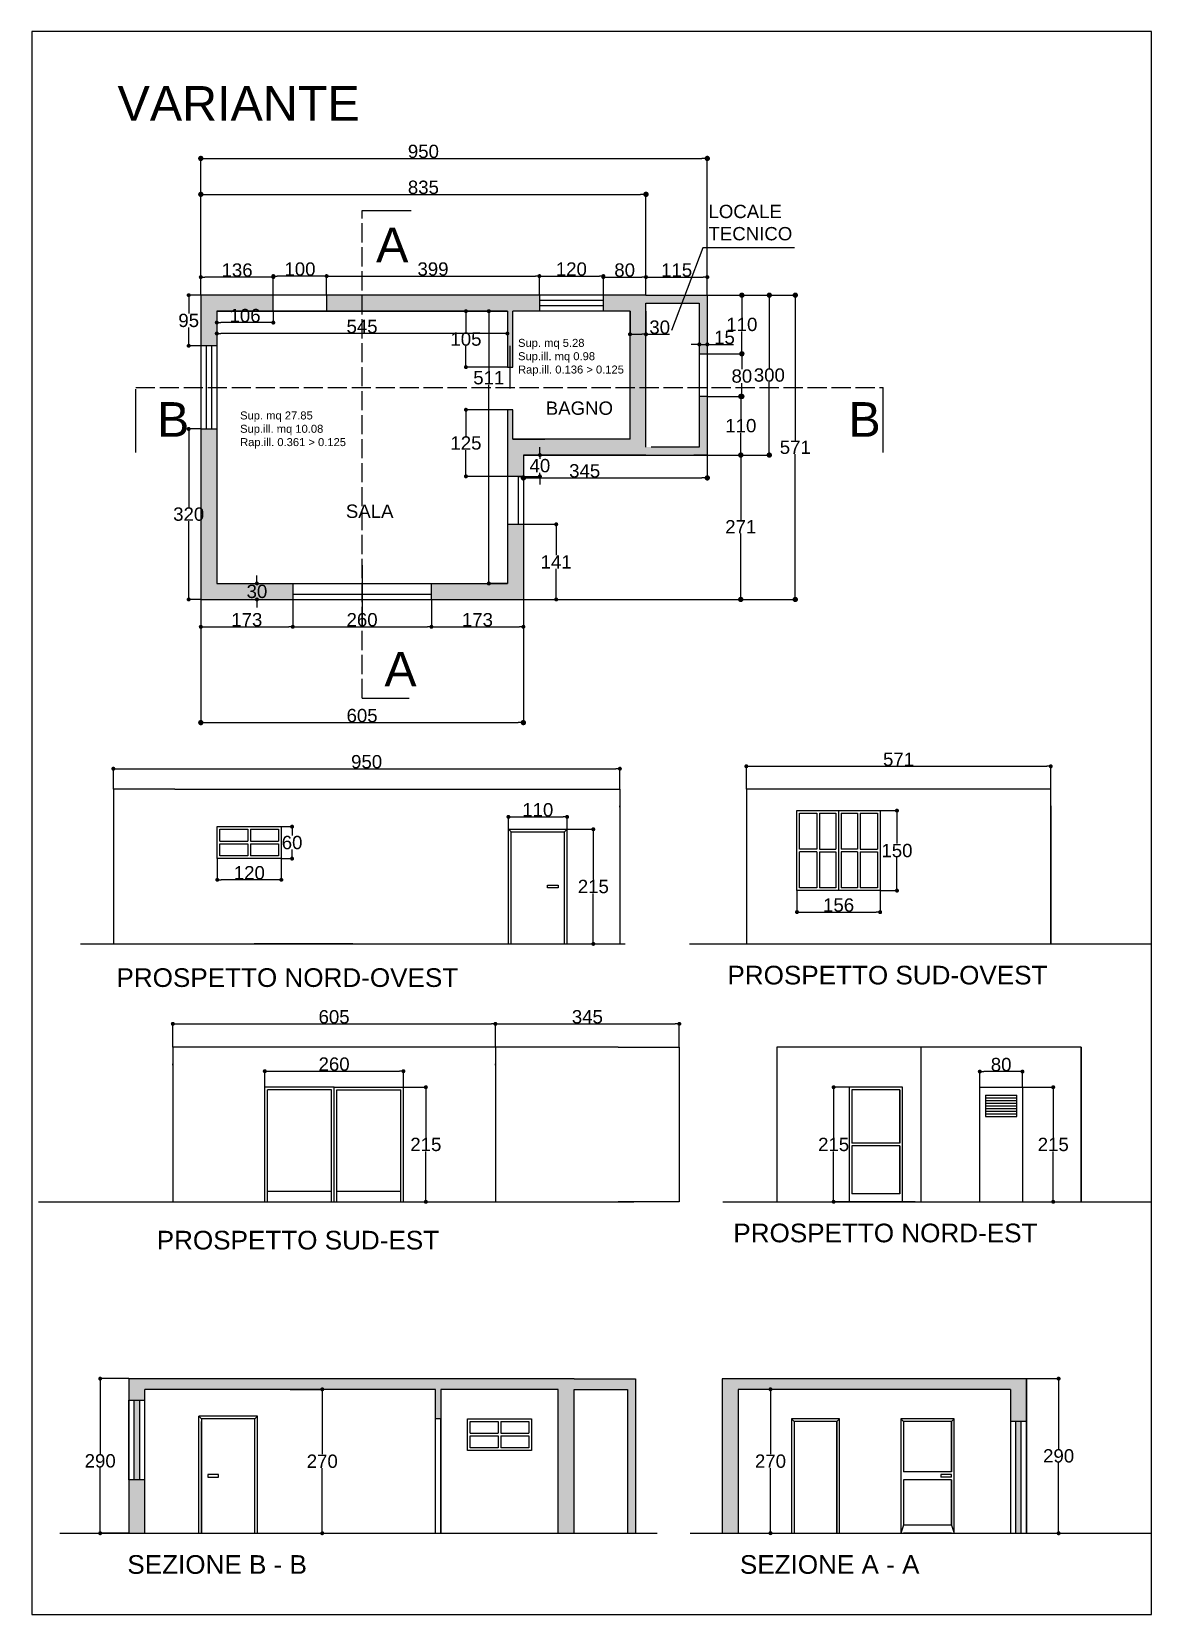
# Model space of a CAD drawing. Header units: millimetres. Extents: x 100436 to 117156, y -22519 to -19549.
# Drawn here: x 115056 to 117156, y -22519 to -19549 of the extents above; entities outside this region: 1.
import ezdxf

# ---------------------------------------------------------------- set-up
doc = ezdxf.new("R2010")
doc.units = ezdxf.units.MM
doc.linetypes.add('ACAD_ISO02W100', pattern=[15, 12, -3])
doc.layers.add('costruito', color=1, linetype='Continuous')
doc.layers.add('sezioni', color=4, linetype='ACAD_ISO02W100')
doc.styles.get("Standard").update_dxf_attribs({"font": 'arial.ttf'})
doc.dimstyles.new('ISO-25', dxfattribs={"dimscale": 0.5, "dimtxt": 50, "dimasz": 15, "dimexe": 1.25, "dimexo": 0.625, "dimtad": 1, "dimtih": 1, "dimtoh": 1, "dimdec": 0, "dimtxsty": 'Standard', "dimblk": 'DOT', "dimcen": 2.5, "dimadec": 0, "dimazin": 0, "dimtfac": 1, "dimtdec": 0, "dimtmove": 0, "dimatfit": 3, "dimfxl": 1, "dimarcsym": 0})

msp = doc.modelspace()

# ---------------------------------------------------------------- texts
at = {"attachment_point": 1}
for s, width, heights, insert, char_height in [('VARIANTE', 954.846, [0], (115217.3, -19651.2), 65), ('LOCALE\\PTECNICO', 532.841, [162.4], (116325.6, -19874), 25), ('A', 954.846, [0], (115702.2, -19916.7), 65), ('\\pi-45,l60,t60;Sup. mq 5.28\\PSup.ill. mq 0.98\\PRap.ill. 0.136 > 0.125', 532.841, [162.4], (115953.4, -20125.6), 15), ('B', 954.846, [0], (115291.3, -20244.3), 65), ('\\pi-75,l100,t100;BAGNO', 532.841, [162.4], (115995.4, -20243.1), 25), ('B', 954.846, [0], (116588.1, -20244.3), 65), ('B', 954.846, [0], (116588.1, -20244.3), 65), ('\\pi-45,l60,t60;Sup. mq 27.85\\PSup.ill. mq 10.08\\PRap.ill. 0.361 > 0.125', 532.841, [162.4], (115432.1, -20261.8), 15), ('\\pi-75,l100,t100;SALA', 532.841, [162.4], (115620.5, -20436.5), 25), ('A', 954.846, [0], (115717.7, -20712.9), 65), ('PROSPETTO NORD-OVEST', 954.846, [0], (115215.2, -21306.7), 35), ('PROSPETTO SUD-OVEST', 954.846, [0], (116361.1, -21302), 35), ('PROSPETTO SUD-EST', 954.846, [0], (115290.7, -21799.4), 35), ('PROSPETTO NORD-EST', 954.846, [0], (116372.2, -21785.9), 35), ('SEZIONE B - B', 954.846, [0], (115235.6, -22408), 35), ('SEZIONE A - A', 954.846, [0], (116384.5, -22408), 35)]:
    msp.add_mtext_dynamic_manual_height_columns(s, width=width, gutter_width=12.5, heights=heights, dxfattribs=dict(at, insert=insert, char_height=char_height))

# ---------------------------------------------------------------- blocks, each defined once
blk = doc.blocks.new('_Dot')
at = {"color": 0, "linetype": 'ByBlock', "lineweight": -2}
blk.add_line((-0.5, 0), (-1, 0), dxfattribs=at)
at = {"color": 0, "linetype": 'ByBlock', "const_width": 0.5}
blk.add_lwpolyline([(-0.25, 0, 1), (0.25, 0, 1)], format="xyb", close=True, dxfattribs=at)
blk = doc.blocks.new('*D298')
at = {"layer": 'Defpoints', "color": 0, "linetype": 'ByBlock', "transparency": 16777216}
for p in [(116381.3, -22096.8, -766.4), (116441.9, -22096.8), (116381.3, -22366.8, -766.4)]:
    blk.add_point(p, dxfattribs=at)
at = {"layer": 'sezioni', "color": 0, "linetype": 'ByBlock', "lineweight": -2, "transparency": 16777216}
for p, q in [((116381.6, -22096.8), (116442.6, -22096.8)), ((116441.9, -22104.3), (116441.9, -22218.7)), ((116441.9, -22359.3), (116441.9, -22244.8)), ((116381.6, -22366.8), (116442.6, -22366.8))]:
    blk.add_line(p, q, dxfattribs=at)
at = {"layer": 'sezioni', "color": 0, "linetype": 'ByBlock', "lineweight": -2, "transparency": 16777216, "xscale": 7.5, "yscale": 7.5, "zscale": 7.5}
for p, rotation in [((116441.9, -22096.8), 90), ((116441.9, -22366.8), 270)]:
    blk.add_blockref('_Dot', p, dxfattribs=dict(at, rotation=rotation))
at = {"layer": 'sezioni', "color": 0, "linetype": 'ByBlock', "transparency": 16777216, "insert": (116441.9, -22231.8), "char_height": 25, "attachment_point": 5}
blk.add_mtext('270', dxfattribs=at)
blk = doc.blocks.new('*D299')
at = {"layer": 'Defpoints', "color": 0, "linetype": 'ByBlock', "transparency": 16777216}
for p in [(115540.6, -22096.9, -766.4), (115601.2, -22096.9), (115540.6, -22366.9, -766.4)]:
    blk.add_point(p, dxfattribs=at)
at = {"layer": 'sezioni', "color": 0, "linetype": 'ByBlock', "lineweight": -2, "transparency": 16777216}
for p, q in [((115540.9, -22096.9), (115601.8, -22096.9)), ((115601.2, -22104.4), (115601.2, -22218.8)), ((115601.2, -22359.4), (115601.2, -22245)), ((115540.9, -22366.9), (115601.8, -22366.9))]:
    blk.add_line(p, q, dxfattribs=at)
at = {"layer": 'sezioni', "color": 0, "linetype": 'ByBlock', "lineweight": -2, "transparency": 16777216, "xscale": 7.5, "yscale": 7.5, "zscale": 7.5}
for p, rotation in [((115601.2, -22096.9), 90), ((115601.2, -22366.9), 270)]:
    blk.add_blockref('_Dot', p, dxfattribs=dict(at, rotation=rotation))
at = {"layer": 'sezioni', "color": 0, "linetype": 'ByBlock', "transparency": 16777216, "insert": (115601.2, -22231.9), "char_height": 25, "attachment_point": 5}
blk.add_mtext('270', dxfattribs=at)
blk = doc.blocks.new('*D300')
at = {"layer": 'Defpoints', "color": 0, "linetype": 'ByBlock', "transparency": 16777216}
for p in [(116921.7, -22076.8, -766.4), (116982.3, -22076.8), (116922.3, -22366.9, 766.4)]:
    blk.add_point(p, dxfattribs=at)
at = {"layer": 'sezioni', "color": 0, "linetype": 'ByBlock', "lineweight": -2, "transparency": 16777216}
for p, q in [((116922, -22076.8), (116982.9, -22076.8)), ((116982.3, -22084.3), (116982.3, -22208.8)), ((116982.3, -22359.4), (116982.3, -22234.9)), ((116922.6, -22366.9), (116982.9, -22366.9))]:
    blk.add_line(p, q, dxfattribs=at)
at = {"layer": 'sezioni', "color": 0, "linetype": 'ByBlock', "lineweight": -2, "transparency": 16777216, "xscale": 7.5, "yscale": 7.5, "zscale": 7.5}
for p, rotation in [((116982.3, -22076.8), 90), ((116982.3, -22366.9), 270)]:
    blk.add_blockref('_Dot', p, dxfattribs=dict(at, rotation=rotation))
at = {"layer": 'sezioni', "color": 0, "linetype": 'ByBlock', "transparency": 16777216, "insert": (116982.3, -22221.8), "char_height": 25, "attachment_point": 5}
blk.add_mtext('290', dxfattribs=at)
blk = doc.blocks.new('*D301')
at = {"layer": 'Defpoints', "color": 0, "linetype": 'ByBlock', "transparency": 16777216}
for p in [(115184.7, -22076.8), (115238.7, -22076.8, -766.4), (115239.4, -22366.9, 766.4)]:
    blk.add_point(p, dxfattribs=at)
at = {"layer": 'sezioni', "color": 0, "linetype": 'ByBlock', "lineweight": -2, "transparency": 16777216}
for p, q in [((115238.4, -22076.8), (115184.1, -22076.8)), ((115184.7, -22084.3), (115184.7, -22218.1)), ((115184.7, -22359.4), (115184.7, -22244.3)), ((115239, -22366.9), (115184.1, -22366.9))]:
    blk.add_line(p, q, dxfattribs=at)
at = {"layer": 'sezioni', "color": 0, "linetype": 'ByBlock', "lineweight": -2, "transparency": 16777216, "xscale": 7.5, "yscale": 7.5, "zscale": 7.5}
for p, rotation in [((115184.7, -22076.8), 90), ((115184.7, -22366.9), 270)]:
    blk.add_blockref('_Dot', p, dxfattribs=dict(at, rotation=rotation))
at = {"layer": 'sezioni', "color": 0, "linetype": 'ByBlock', "transparency": 16777216, "insert": (115184.7, -22231.2), "char_height": 25, "attachment_point": 5}
blk.add_mtext('290', dxfattribs=at)
blk = doc.blocks.new('*D302')
at = {"color": 0, "lineweight": -2, "transparency": 16777216}
for p, q in [((115373.4, -20614.9), (115373.4, -20846.3)), ((115978.4, -20614.9), (115978.4, -20846.3)), ((115383.4, -20845.7), (115968.4, -20845.7))]:
    blk.add_line(p, q, dxfattribs=at)
at = {"layer": 'Defpoints', "color": 0, "transparency": 16777216}
for p in [(115373.4, -20614.6), (115978.4, -20614.6), (115978.4, -20845.7)]:
    blk.add_point(p, dxfattribs=at)
at = {"color": 0, "lineweight": -2, "transparency": 16777216, "xscale": 10, "yscale": 10, "zscale": 10, "rotation": 180}
blk.add_blockref('_Dot', (115373.4, -20845.7), dxfattribs=at)
at = {"color": 0, "lineweight": -2, "transparency": 16777216, "xscale": 10, "yscale": 10, "zscale": 10}
blk.add_blockref('_Dot', (115978.4, -20845.7), dxfattribs=at)
at = {"color": 0, "transparency": 16777216, "insert": (115675.9, -20832.6), "char_height": 25, "attachment_point": 5}
blk.add_mtext('605', dxfattribs=at)
blk = doc.blocks.new('*D303')
at = {"color": 0, "lineweight": -2, "transparency": 16777216}
for p, q in [((115373.4, -20043.3), (115373.4, -19786.4)), ((115383.4, -19787), (116313.4, -19787)), ((116323.4, -20043.3), (116323.4, -19786.4))]:
    blk.add_line(p, q, dxfattribs=at)
at = {"layer": 'Defpoints', "color": 0, "transparency": 16777216}
for p in [(116323.4, -19787), (115373.4, -20043.6), (116323.4, -20043.6)]:
    blk.add_point(p, dxfattribs=at)
at = {"color": 0, "lineweight": -2, "transparency": 16777216, "xscale": 10, "yscale": 10, "zscale": 10, "rotation": 180}
blk.add_blockref('_Dot', (115373.4, -19787), dxfattribs=at)
at = {"color": 0, "lineweight": -2, "transparency": 16777216, "xscale": 10, "yscale": 10, "zscale": 10}
blk.add_blockref('_Dot', (116323.4, -19787), dxfattribs=at)
at = {"color": 0, "transparency": 16777216, "insert": (115790.9, -19773.9), "char_height": 25, "attachment_point": 5}
blk.add_mtext('950', dxfattribs=at)
blk = doc.blocks.new('*D304')
at = {"color": 0, "lineweight": -2, "transparency": 16777216}
for p, q in [((116208.8, -20043.6), (116489, -20043.6)), ((116488.4, -20053.6), (116488.4, -20316)), ((116488.4, -20604.6), (116488.4, -20342.2)), ((115978.8, -20614.6), (116489, -20614.6))]:
    blk.add_line(p, q, dxfattribs=at)
at = {"layer": 'Defpoints', "color": 0, "transparency": 16777216}
for p in [(116208.4, -20043.6), (116488.4, -20043.6), (115978.4, -20614.6)]:
    blk.add_point(p, dxfattribs=at)
at = {"color": 0, "lineweight": -2, "transparency": 16777216, "xscale": 10, "yscale": 10, "zscale": 10}
for p, rotation in [((116488.4, -20043.6), 90), ((116488.4, -20614.6), 270)]:
    blk.add_blockref('_Dot', p, dxfattribs=dict(at, rotation=rotation))
at = {"color": 0, "transparency": 16777216, "insert": (116488.4, -20329.1), "char_height": 25, "attachment_point": 5}
blk.add_mtext('571', dxfattribs=at)
blk = doc.blocks.new('*D305')
at = {"color": 0, "lineweight": -2, "transparency": 16777216}
for p, q in [((116208.8, -20043.6), (116440.3, -20043.6)), ((116439.7, -20053.6), (116439.7, -20180.5)), ((116439.7, -20333.6), (116439.7, -20206.7)), ((116208.8, -20343.6), (116440.3, -20343.6))]:
    blk.add_line(p, q, dxfattribs=at)
at = {"layer": 'Defpoints', "color": 0, "transparency": 16777216}
for p in [(116208.4, -20043.6), (116439.7, -20043.6), (116208.4, -20343.6)]:
    blk.add_point(p, dxfattribs=at)
at = {"color": 0, "lineweight": -2, "transparency": 16777216, "xscale": 10, "yscale": 10, "zscale": 10}
for p, rotation in [((116439.7, -20043.6), 90), ((116439.7, -20343.6), 270)]:
    blk.add_blockref('_Dot', p, dxfattribs=dict(at, rotation=rotation))
at = {"color": 0, "transparency": 16777216, "insert": (116439.7, -20193.6), "char_height": 25, "attachment_point": 5}
blk.add_mtext('300', dxfattribs=at)
blk = doc.blocks.new('*D306')
at = {"color": 0, "lineweight": -2, "transparency": 16777216}
for p, q in [((115978.8, -20343.6), (116386.8, -20343.6)), ((116386.1, -20353.6), (116386.1, -20465.3)), ((116386.1, -20604.6), (116386.1, -20491)), ((115978.8, -20614.6), (116386.8, -20614.6))]:
    blk.add_line(p, q, dxfattribs=at)
at = {"layer": 'Defpoints', "color": 0, "transparency": 16777216}
for p in [(115978.4, -20343.6), (116386.1, -20343.6), (115978.4, -20614.6)]:
    blk.add_point(p, dxfattribs=at)
at = {"color": 0, "lineweight": -2, "transparency": 16777216, "xscale": 10, "yscale": 10, "zscale": 10}
for p, rotation in [((116386.1, -20343.6), 90), ((116386.1, -20614.6), 270)]:
    blk.add_blockref('_Dot', p, dxfattribs=dict(at, rotation=rotation))
at = {"color": 0, "transparency": 16777216, "insert": (116386.1, -20478.2), "char_height": 25, "attachment_point": 5}
blk.add_mtext('271', dxfattribs=at)
blk = doc.blocks.new('*D307')
at = {"color": 0, "lineweight": -2, "transparency": 16777216}
for p, q in [((115978.4, -20343.9), (115978.4, -20387.1)), ((116323.4, -20343.9), (116323.4, -20387.1)), ((115988.4, -20386.5), (116313.4, -20386.5))]:
    blk.add_line(p, q, dxfattribs=at)
at = {"layer": 'Defpoints', "color": 0, "transparency": 16777216}
for p in [(115978.4, -20343.6), (116323.4, -20343.6), (116323.4, -20386.5)]:
    blk.add_point(p, dxfattribs=at)
at = {"color": 0, "lineweight": -2, "transparency": 16777216, "xscale": 10, "yscale": 10, "zscale": 10, "rotation": 180}
blk.add_blockref('_Dot', (115978.4, -20386.5), dxfattribs=at)
at = {"color": 0, "lineweight": -2, "transparency": 16777216, "xscale": 10, "yscale": 10, "zscale": 10}
blk.add_blockref('_Dot', (116323.4, -20386.5), dxfattribs=at)
at = {"color": 0, "transparency": 16777216, "insert": (116093.4, -20373.4), "char_height": 25, "attachment_point": 5}
blk.add_mtext('345', dxfattribs=at)
blk = doc.blocks.new('*D313')
at = {"color": 0, "lineweight": -2, "ltscale": 2, "transparency": 16777216}
for p, q in [((115403.4, -20073.9), (115403.4, -20116.1)), ((115948.4, -20073.9), (115948.4, -20116.1)), ((115940.9, -20115.5), (115410.9, -20115.5))]:
    blk.add_line(p, q, dxfattribs=at)
at = {"layer": 'Defpoints', "color": 0, "ltscale": 2, "transparency": 16777216}
for p in [(115403.4, -20073.6), (115948.4, -20073.6), (115403.4, -20115.5)]:
    blk.add_point(p, dxfattribs=at)
at = {"color": 0, "lineweight": -2, "ltscale": 2, "transparency": 16777216, "xscale": 7.5, "yscale": 7.5, "zscale": 7.5, "rotation": 180}
blk.add_blockref('_Dot', (115403.4, -20115.5), dxfattribs=at)
at = {"color": 0, "lineweight": -2, "ltscale": 2, "transparency": 16777216, "xscale": 7.5, "yscale": 7.5, "zscale": 7.5}
blk.add_blockref('_Dot', (115948.4, -20115.5), dxfattribs=at)
at = {"color": 0, "ltscale": 2, "transparency": 16777216, "insert": (115675.9, -20102.5), "char_height": 25, "attachment_point": 5}
blk.add_mtext('545', dxfattribs=at)
blk = doc.blocks.new('*D314')
at = {"color": 0, "lineweight": -2, "ltscale": 2, "transparency": 16777216}
for p, q in [((115948.1, -20073.6), (115913, -20073.6)), ((115913.6, -20081.1), (115913.6, -20185.5)), ((115913.6, -20577.1), (115913.6, -20211.6)), ((115948.1, -20584.6), (115913, -20584.6))]:
    blk.add_line(p, q, dxfattribs=at)
at = {"layer": 'Defpoints', "color": 0, "ltscale": 2, "transparency": 16777216}
for p in [(115948.4, -20073.6), (115913.6, -20584.6), (115948.4, -20584.6)]:
    blk.add_point(p, dxfattribs=at)
at = {"color": 0, "lineweight": -2, "ltscale": 2, "transparency": 16777216, "xscale": 7.5, "yscale": 7.5, "zscale": 7.5}
for p, rotation in [((115913.6, -20073.6), 90), ((115913.6, -20584.6), 270)]:
    blk.add_blockref('_Dot', p, dxfattribs=dict(at, rotation=rotation))
at = {"color": 0, "ltscale": 2, "transparency": 16777216, "insert": (115913.6, -20198.6), "char_height": 25, "attachment_point": 5}
blk.add_mtext('511', dxfattribs=at)
blk = doc.blocks.new('*D315')
at = {"color": 0, "lineweight": -2, "ltscale": 2, "transparency": 16777216}
for p, q in [((116178.4, -20073.9), (116178.4, -20117.5)), ((116208.4, -20073.9), (116208.4, -20117.5)), ((116185.9, -20116.9), (116200.9, -20116.9)), ((116208.4, -20116.9), (116252.3, -20116.9))]:
    blk.add_line(p, q, dxfattribs=at)
at = {"layer": 'Defpoints', "color": 0, "ltscale": 2, "transparency": 16777216}
for p in [(116178.4, -20073.6), (116208.4, -20073.6), (116208.4, -20116.9)]:
    blk.add_point(p, dxfattribs=at)
at = {"color": 0, "lineweight": -2, "ltscale": 2, "transparency": 16777216, "xscale": 7.5, "yscale": 7.5, "zscale": 7.5, "rotation": 180}
blk.add_blockref('_Dot', (116178.4, -20116.9), dxfattribs=at)
at = {"color": 0, "lineweight": -2, "ltscale": 2, "transparency": 16777216, "xscale": 7.5, "yscale": 7.5, "zscale": 7.5}
blk.add_blockref('_Dot', (116208.4, -20116.9), dxfattribs=at)
at = {"color": 0, "ltscale": 2, "transparency": 16777216, "insert": (116234.1, -20103.8), "char_height": 25, "attachment_point": 5}
blk.add_mtext('30', dxfattribs=at)
blk = doc.blocks.new('*D316')
at = {"color": 0, "lineweight": -2, "ltscale": 2, "transparency": 16777216}
for p, q in [((115373.4, -20043.3), (115373.4, -20009.1)), ((115501.9, -20009.7), (115380.9, -20009.7)), ((115509.4, -20043.3), (115509.4, -20009.1))]:
    blk.add_line(p, q, dxfattribs=at)
at = {"layer": 'Defpoints', "color": 0, "ltscale": 2, "transparency": 16777216}
for p in [(115373.4, -20009.7), (115373.4, -20043.6), (115509.4, -20043.6)]:
    blk.add_point(p, dxfattribs=at)
at = {"color": 0, "lineweight": -2, "ltscale": 2, "transparency": 16777216, "xscale": 7.5, "yscale": 7.5, "zscale": 7.5, "rotation": 180}
blk.add_blockref('_Dot', (115373.4, -20009.7), dxfattribs=at)
at = {"color": 0, "lineweight": -2, "ltscale": 2, "transparency": 16777216, "xscale": 7.5, "yscale": 7.5, "zscale": 7.5}
blk.add_blockref('_Dot', (115509.4, -20009.7), dxfattribs=at)
at = {"color": 0, "ltscale": 2, "transparency": 16777216, "insert": (115441.4, -19996.6), "char_height": 25, "attachment_point": 5}
blk.add_mtext('136', dxfattribs=at)
blk = doc.blocks.new('*D317')
at = {"color": 0, "lineweight": -2, "ltscale": 2, "transparency": 16777216}
for p, q in [((115403.4, -20073.9), (115403.4, -20095.7)), ((115509.4, -20073.9), (115509.4, -20095.7)), ((115501.9, -20095), (115410.9, -20095))]:
    blk.add_line(p, q, dxfattribs=at)
at = {"layer": 'Defpoints', "color": 0, "ltscale": 2, "transparency": 16777216}
for p in [(115403.4, -20073.6), (115509.4, -20073.6), (115403.4, -20095)]:
    blk.add_point(p, dxfattribs=at)
at = {"color": 0, "lineweight": -2, "ltscale": 2, "transparency": 16777216, "xscale": 7.5, "yscale": 7.5, "zscale": 7.5, "rotation": 180}
blk.add_blockref('_Dot', (115403.4, -20095), dxfattribs=at)
at = {"color": 0, "lineweight": -2, "ltscale": 2, "transparency": 16777216, "xscale": 7.5, "yscale": 7.5, "zscale": 7.5}
blk.add_blockref('_Dot', (115509.4, -20095), dxfattribs=at)
at = {"color": 0, "ltscale": 2, "transparency": 16777216, "insert": (115456.4, -20082), "char_height": 25, "attachment_point": 5}
blk.add_mtext('106', dxfattribs=at)
blk = doc.blocks.new('*D318')
at = {"color": 0, "lineweight": -2, "ltscale": 2, "transparency": 16777216}
for p, q in [((115373.1, -20294.6), (115350.1, -20294.6)), ((115350.7, -20302.1), (115350.7, -20441.5)), ((115350.7, -20607.1), (115350.7, -20467.7)), ((115373.1, -20614.6), (115350.1, -20614.6))]:
    blk.add_line(p, q, dxfattribs=at)
at = {"layer": 'Defpoints', "color": 0, "ltscale": 2, "transparency": 16777216}
for p in [(115373.4, -20294.6), (115350.7, -20614.6), (115373.4, -20614.6)]:
    blk.add_point(p, dxfattribs=at)
at = {"color": 0, "lineweight": -2, "ltscale": 2, "transparency": 16777216, "xscale": 7.5, "yscale": 7.5, "zscale": 7.5}
for p, rotation in [((115350.7, -20294.6), 90), ((115350.7, -20614.6), 270)]:
    blk.add_blockref('_Dot', p, dxfattribs=dict(at, rotation=rotation))
at = {"color": 0, "ltscale": 2, "transparency": 16777216, "insert": (115350.7, -20454.6), "char_height": 25, "attachment_point": 5}
blk.add_mtext('320', dxfattribs=at)
blk = doc.blocks.new('*D319')
at = {"color": 0, "lineweight": -2, "ltscale": 2, "transparency": 16777216}
for p, q in [((115373.1, -20043.6), (115350.1, -20043.6)), ((115350.7, -20051.1), (115350.7, -20078)), ((115350.7, -20131.1), (115350.7, -20104.2)), ((115373.1, -20138.6), (115350.1, -20138.6))]:
    blk.add_line(p, q, dxfattribs=at)
at = {"layer": 'Defpoints', "color": 0, "ltscale": 2, "transparency": 16777216}
for p in [(115373.4, -20043.6), (115350.7, -20138.6), (115373.4, -20138.6)]:
    blk.add_point(p, dxfattribs=at)
at = {"color": 0, "lineweight": -2, "ltscale": 2, "transparency": 16777216, "xscale": 7.5, "yscale": 7.5, "zscale": 7.5}
for p, rotation in [((115350.7, -20043.6), 90), ((115350.7, -20138.6), 270)]:
    blk.add_blockref('_Dot', p, dxfattribs=dict(at, rotation=rotation))
at = {"color": 0, "ltscale": 2, "transparency": 16777216, "insert": (115350.7, -20091.1), "char_height": 25, "attachment_point": 5}
blk.add_mtext('95', dxfattribs=at)
blk = doc.blocks.new('*D320')
at = {"color": 0, "lineweight": -2, "ltscale": 2, "transparency": 16777216}
for p, q in [((115609.4, -20043.3), (115609.4, -20007.2)), ((115616.9, -20007.8), (116000.9, -20007.8)), ((116008.4, -20043.3), (116008.4, -20007.2))]:
    blk.add_line(p, q, dxfattribs=at)
at = {"layer": 'Defpoints', "color": 0, "ltscale": 2, "transparency": 16777216}
for p in [(116008.4, -20007.8), (115609.4, -20043.6), (116008.4, -20043.6)]:
    blk.add_point(p, dxfattribs=at)
at = {"color": 0, "lineweight": -2, "ltscale": 2, "transparency": 16777216, "xscale": 7.5, "yscale": 7.5, "zscale": 7.5, "rotation": 180}
blk.add_blockref('_Dot', (115609.4, -20007.8), dxfattribs=at)
at = {"color": 0, "lineweight": -2, "ltscale": 2, "transparency": 16777216, "xscale": 7.5, "yscale": 7.5, "zscale": 7.5}
blk.add_blockref('_Dot', (116008.4, -20007.8), dxfattribs=at)
at = {"color": 0, "ltscale": 2, "transparency": 16777216, "insert": (115808.9, -19994.7), "char_height": 25, "attachment_point": 5}
blk.add_mtext('399', dxfattribs=at)
blk = doc.blocks.new('*D321')
at = {"color": 0, "lineweight": -2, "ltscale": 2, "transparency": 16777216}
for p, q in [((116128.4, -20043.3), (116128.4, -20009.1)), ((116135.9, -20009.7), (116200.9, -20009.7)), ((116208.4, -20043.3), (116208.4, -20009.1))]:
    blk.add_line(p, q, dxfattribs=at)
at = {"layer": 'Defpoints', "color": 0, "ltscale": 2, "transparency": 16777216}
for p in [(116208.4, -20009.7), (116128.4, -20043.6), (116208.4, -20043.6)]:
    blk.add_point(p, dxfattribs=at)
at = {"color": 0, "lineweight": -2, "ltscale": 2, "transparency": 16777216, "xscale": 7.5, "yscale": 7.5, "zscale": 7.5, "rotation": 180}
blk.add_blockref('_Dot', (116128.4, -20009.7), dxfattribs=at)
at = {"color": 0, "lineweight": -2, "ltscale": 2, "transparency": 16777216, "xscale": 7.5, "yscale": 7.5, "zscale": 7.5}
blk.add_blockref('_Dot', (116208.4, -20009.7), dxfattribs=at)
at = {"color": 0, "ltscale": 2, "transparency": 16777216, "insert": (116168.4, -19996.6), "char_height": 25, "attachment_point": 5}
blk.add_mtext('80', dxfattribs=at)
blk = doc.blocks.new('*D308')
at = {"color": 0, "lineweight": -2, "ltscale": 2, "transparency": 16777216}
for p, q in [((116008.4, -20043.3), (116008.4, -20007.2)), ((116015.9, -20007.8), (116120.9, -20007.8)), ((116128.4, -20043.3), (116128.4, -20007.2))]:
    blk.add_line(p, q, dxfattribs=at)
at = {"layer": 'Defpoints', "color": 0, "ltscale": 2, "transparency": 16777216}
for p in [(116128.4, -20007.8), (116008.4, -20043.6), (116128.4, -20043.6)]:
    blk.add_point(p, dxfattribs=at)
at = {"color": 0, "lineweight": -2, "ltscale": 2, "transparency": 16777216, "xscale": 7.5, "yscale": 7.5, "zscale": 7.5, "rotation": 180}
blk.add_blockref('_Dot', (116008.4, -20007.8), dxfattribs=at)
at = {"color": 0, "lineweight": -2, "ltscale": 2, "transparency": 16777216, "xscale": 7.5, "yscale": 7.5, "zscale": 7.5}
blk.add_blockref('_Dot', (116128.4, -20007.8), dxfattribs=at)
at = {"color": 0, "ltscale": 2, "transparency": 16777216, "insert": (116068.4, -19994.7), "char_height": 25, "attachment_point": 5}
blk.add_mtext('120', dxfattribs=at)
blk = doc.blocks.new('*D309')
at = {"color": 0, "lineweight": -2, "ltscale": 2, "transparency": 16777216}
for p, q in [((115509.4, -20043.3), (115509.4, -20007.2)), ((115601.9, -20007.8), (115516.9, -20007.8)), ((115609.4, -20043.3), (115609.4, -20007.2))]:
    blk.add_line(p, q, dxfattribs=at)
at = {"layer": 'Defpoints', "color": 0, "ltscale": 2, "transparency": 16777216}
for p in [(115509.4, -20007.8), (115509.4, -20043.6), (115609.4, -20043.6)]:
    blk.add_point(p, dxfattribs=at)
at = {"color": 0, "lineweight": -2, "ltscale": 2, "transparency": 16777216, "xscale": 7.5, "yscale": 7.5, "zscale": 7.5, "rotation": 180}
blk.add_blockref('_Dot', (115509.4, -20007.8), dxfattribs=at)
at = {"color": 0, "lineweight": -2, "ltscale": 2, "transparency": 16777216, "xscale": 7.5, "yscale": 7.5, "zscale": 7.5}
blk.add_blockref('_Dot', (115609.4, -20007.8), dxfattribs=at)
at = {"color": 0, "ltscale": 2, "transparency": 16777216, "insert": (115559.4, -19994.7), "char_height": 25, "attachment_point": 5}
blk.add_mtext('100', dxfattribs=at)
blk = doc.blocks.new('*D322')
at = {"color": 0, "lineweight": -2, "ltscale": 2, "transparency": 16777216}
for p, q in [((115805.9, -20614.9), (115805.9, -20666.5)), ((115978.4, -20614.9), (115978.4, -20666.5)), ((115813.4, -20665.9), (115970.9, -20665.9))]:
    blk.add_line(p, q, dxfattribs=at)
at = {"layer": 'Defpoints', "color": 0, "ltscale": 2, "transparency": 16777216}
for p in [(115805.9, -20614.6), (115978.4, -20614.6), (115978.4, -20665.9)]:
    blk.add_point(p, dxfattribs=at)
at = {"color": 0, "lineweight": -2, "ltscale": 2, "transparency": 16777216, "xscale": 7.5, "yscale": 7.5, "zscale": 7.5, "rotation": 180}
blk.add_blockref('_Dot', (115805.9, -20665.9), dxfattribs=at)
at = {"color": 0, "lineweight": -2, "ltscale": 2, "transparency": 16777216, "xscale": 7.5, "yscale": 7.5, "zscale": 7.5}
blk.add_blockref('_Dot', (115978.4, -20665.9), dxfattribs=at)
at = {"color": 0, "ltscale": 2, "transparency": 16777216, "insert": (115892.2, -20652.8), "char_height": 25, "attachment_point": 5}
blk.add_mtext('173', dxfattribs=at)
blk = doc.blocks.new('*D323')
at = {"color": 0, "lineweight": -2, "ltscale": 2, "transparency": 16777216}
for p, q in [((115373.4, -20614.9), (115373.4, -20666.5)), ((115545.9, -20614.9), (115545.9, -20666.5)), ((115380.9, -20665.9), (115538.4, -20665.9))]:
    blk.add_line(p, q, dxfattribs=at)
at = {"layer": 'Defpoints', "color": 0, "ltscale": 2, "transparency": 16777216}
for p in [(115373.4, -20614.6), (115545.9, -20614.6), (115545.9, -20665.9)]:
    blk.add_point(p, dxfattribs=at)
at = {"color": 0, "lineweight": -2, "ltscale": 2, "transparency": 16777216, "xscale": 7.5, "yscale": 7.5, "zscale": 7.5, "rotation": 180}
blk.add_blockref('_Dot', (115373.4, -20665.9), dxfattribs=at)
at = {"color": 0, "lineweight": -2, "ltscale": 2, "transparency": 16777216, "xscale": 7.5, "yscale": 7.5, "zscale": 7.5}
blk.add_blockref('_Dot', (115545.9, -20665.9), dxfattribs=at)
at = {"color": 0, "ltscale": 2, "transparency": 16777216, "insert": (115459.7, -20652.8), "char_height": 25, "attachment_point": 5}
blk.add_mtext('173', dxfattribs=at)
blk = doc.blocks.new('*D310')
at = {"color": 0, "lineweight": -2, "ltscale": 2, "transparency": 16777216}
for p, q in [((115545.9, -20614.9), (115545.9, -20666.5)), ((115805.9, -20614.9), (115805.9, -20666.5)), ((115553.4, -20665.9), (115798.4, -20665.9))]:
    blk.add_line(p, q, dxfattribs=at)
at = {"layer": 'Defpoints', "color": 0, "ltscale": 2, "transparency": 16777216}
for p in [(115545.9, -20614.6), (115805.9, -20614.6), (115805.9, -20665.9)]:
    blk.add_point(p, dxfattribs=at)
at = {"color": 0, "lineweight": -2, "ltscale": 2, "transparency": 16777216, "xscale": 7.5, "yscale": 7.5, "zscale": 7.5, "rotation": 180}
blk.add_blockref('_Dot', (115545.9, -20665.9), dxfattribs=at)
at = {"color": 0, "lineweight": -2, "ltscale": 2, "transparency": 16777216, "xscale": 7.5, "yscale": 7.5, "zscale": 7.5}
blk.add_blockref('_Dot', (115805.9, -20665.9), dxfattribs=at)
at = {"color": 0, "ltscale": 2, "transparency": 16777216, "insert": (115675.9, -20652.8), "char_height": 25, "attachment_point": 5}
blk.add_mtext('260', dxfattribs=at)
blk = doc.blocks.new('*D324')
at = {"color": 0, "lineweight": -2, "ltscale": 2, "transparency": 16777216}
for p, q in [((115978.8, -20473.6), (116040.6, -20473.6)), ((116040, -20481.1), (116040, -20531.2)), ((116040, -20607.1), (116040, -20557)), ((115978.8, -20614.6), (116040.6, -20614.6))]:
    blk.add_line(p, q, dxfattribs=at)
at = {"layer": 'Defpoints', "color": 0, "ltscale": 2, "transparency": 16777216}
for p in [(115978.4, -20473.6), (116040, -20473.6), (115978.4, -20614.6)]:
    blk.add_point(p, dxfattribs=at)
at = {"color": 0, "lineweight": -2, "ltscale": 2, "transparency": 16777216, "xscale": 7.5, "yscale": 7.5, "zscale": 7.5}
for p, rotation in [((116040, -20473.6), 90), ((116040, -20614.6), 270)]:
    blk.add_blockref('_Dot', p, dxfattribs=dict(at, rotation=rotation))
at = {"color": 0, "ltscale": 2, "transparency": 16777216, "insert": (116040, -20544.1), "char_height": 25, "attachment_point": 5}
blk.add_mtext('141', dxfattribs=at)
blk = doc.blocks.new('*D325')
at = {"color": 0, "lineweight": -2, "ltscale": 2, "transparency": 16777216}
for p, q in [((115978.8, -20343.6), (116010, -20343.6)), ((116009.4, -20336.1), (116009.4, -20328.6)), ((116009.4, -20343.6), (116009.4, -20350.5)), ((115968.8, -20383.6), (116010, -20383.6)), ((116009.4, -20383.6), (116009.4, -20376.7)), ((116009.4, -20391.1), (116009.4, -20398.6))]:
    blk.add_line(p, q, dxfattribs=at)
at = {"layer": 'Defpoints', "color": 0, "ltscale": 2, "transparency": 16777216}
for p in [(115978.4, -20343.6), (116009.4, -20343.6), (115968.4, -20383.6)]:
    blk.add_point(p, dxfattribs=at)
at = {"color": 0, "lineweight": -2, "ltscale": 2, "transparency": 16777216, "xscale": 7.5, "yscale": 7.5, "zscale": 7.5}
for p, rotation in [((116009.4, -20343.6), 270), ((116009.4, -20383.6), 90)]:
    blk.add_blockref('_Dot', p, dxfattribs=dict(at, rotation=rotation))
at = {"color": 0, "ltscale": 2, "transparency": 16777216, "insert": (116009.4, -20363.6), "char_height": 25, "attachment_point": 5}
blk.add_mtext('40', dxfattribs=at)
blk = doc.blocks.new('*D326')
at = {"color": 0, "lineweight": -2, "ltscale": 2, "transparency": 16777216}
for p, q in [((115478.7, -20577.1), (115478.7, -20569.6)), ((115468.6, -20584.6), (115479.3, -20584.6)), ((115478.7, -20584.6), (115478.7, -20586.5)), ((115468.6, -20614.6), (115479.3, -20614.6)), ((115478.7, -20614.6), (115478.7, -20612.7)), ((115478.7, -20622.1), (115478.7, -20629.6))]:
    blk.add_line(p, q, dxfattribs=at)
at = {"layer": 'Defpoints', "color": 0, "ltscale": 2, "transparency": 16777216}
for p in [(115468.3, -20584.6), (115478.7, -20584.6), (115468.3, -20614.6)]:
    blk.add_point(p, dxfattribs=at)
at = {"color": 0, "lineweight": -2, "ltscale": 2, "transparency": 16777216, "xscale": 7.5, "yscale": 7.5, "zscale": 7.5}
for p, rotation in [((115478.7, -20584.6), 270), ((115478.7, -20614.6), 90)]:
    blk.add_blockref('_Dot', p, dxfattribs=dict(at, rotation=rotation))
at = {"color": 0, "ltscale": 2, "transparency": 16777216, "insert": (115478.7, -20599.6), "char_height": 25, "attachment_point": 5}
blk.add_mtext('30', dxfattribs=at)
blk = doc.blocks.new('*D327')
at = {"color": 0, "lineweight": -2, "ltscale": 2, "transparency": 16777216}
for p, q in [((115948.1, -20073.6), (115870.1, -20073.6)), ((115870.7, -20081.1), (115870.7, -20113)), ((115870.7, -20171.1), (115870.7, -20139.2)), ((115948.1, -20178.6), (115870.1, -20178.6))]:
    blk.add_line(p, q, dxfattribs=at)
at = {"layer": 'Defpoints', "color": 0, "ltscale": 2, "transparency": 16777216}
for p in [(115870.7, -20073.6), (115948.4, -20073.6), (115948.4, -20178.6)]:
    blk.add_point(p, dxfattribs=at)
at = {"color": 0, "lineweight": -2, "ltscale": 2, "transparency": 16777216, "xscale": 7.5, "yscale": 7.5, "zscale": 7.5}
for p, rotation in [((115870.7, -20073.6), 90), ((115870.7, -20178.6), 270)]:
    blk.add_blockref('_Dot', p, dxfattribs=dict(at, rotation=rotation))
at = {"color": 0, "ltscale": 2, "transparency": 16777216, "insert": (115870.7, -20126.1), "char_height": 25, "attachment_point": 5}
blk.add_mtext('105', dxfattribs=at)
blk = doc.blocks.new('*D328')
at = {"color": 0, "lineweight": -2, "ltscale": 2, "transparency": 16777216}
for p, q in [((115948.1, -20258.6), (115870.1, -20258.6)), ((115870.7, -20266.1), (115870.7, -20308)), ((115870.7, -20376.1), (115870.7, -20334.2)), ((115948.1, -20383.6), (115870.1, -20383.6))]:
    blk.add_line(p, q, dxfattribs=at)
at = {"layer": 'Defpoints', "color": 0, "ltscale": 2, "transparency": 16777216}
for p in [(115948.4, -20258.6), (115870.7, -20383.6), (115948.4, -20383.6)]:
    blk.add_point(p, dxfattribs=at)
at = {"color": 0, "lineweight": -2, "ltscale": 2, "transparency": 16777216, "xscale": 7.5, "yscale": 7.5, "zscale": 7.5}
for p, rotation in [((115870.7, -20258.6), 90), ((115870.7, -20383.6), 270)]:
    blk.add_blockref('_Dot', p, dxfattribs=dict(at, rotation=rotation))
at = {"color": 0, "ltscale": 2, "transparency": 16777216, "insert": (115870.7, -20321.1), "char_height": 25, "attachment_point": 5}
blk.add_mtext('125', dxfattribs=at)
blk = doc.blocks.new('*D329')
at = {"color": 0, "lineweight": -2, "ltscale": 2, "transparency": 16777216}
for p, q in [((116308.4, -20058.9), (116308.4, -20136.6)), ((116323.4, -20058.9), (116323.4, -20136.6)), ((116300.9, -20136), (116293.4, -20136)), ((116308.4, -20136), (116323.4, -20136)), ((116330.9, -20136), (116372.7, -20136))]:
    blk.add_line(p, q, dxfattribs=at)
at = {"layer": 'Defpoints', "color": 0, "ltscale": 2, "transparency": 16777216}
for p in [(116308.4, -20058.6), (116323.4, -20058.6), (116323.4, -20136)]:
    blk.add_point(p, dxfattribs=at)
at = {"color": 0, "lineweight": -2, "ltscale": 2, "transparency": 16777216, "xscale": 7.5, "yscale": 7.5, "zscale": 7.5}
blk.add_blockref('_Dot', (116308.4, -20136), dxfattribs=at)
at = {"color": 0, "lineweight": -2, "ltscale": 2, "transparency": 16777216, "xscale": 7.5, "yscale": 7.5, "zscale": 7.5, "rotation": 180}
blk.add_blockref('_Dot', (116323.4, -20136), dxfattribs=at)
at = {"color": 0, "ltscale": 2, "transparency": 16777216, "insert": (116355.6, -20122.9), "char_height": 25, "attachment_point": 5}
blk.add_mtext('15', dxfattribs=at)
blk = doc.blocks.new('*D311')
at = {"color": 0, "lineweight": -2, "ltscale": 2, "transparency": 16777216}
for p, q in [((116208.4, -20043.3), (116208.4, -20009.1)), ((116215.9, -20009.7), (116315.9, -20009.7)), ((116323.4, -20043.3), (116323.4, -20009.1))]:
    blk.add_line(p, q, dxfattribs=at)
at = {"layer": 'Defpoints', "color": 0, "ltscale": 2, "transparency": 16777216}
for p in [(116323.4, -20009.7), (116208.4, -20043.6), (116323.4, -20043.6)]:
    blk.add_point(p, dxfattribs=at)
at = {"color": 0, "lineweight": -2, "ltscale": 2, "transparency": 16777216, "xscale": 7.5, "yscale": 7.5, "zscale": 7.5, "rotation": 180}
blk.add_blockref('_Dot', (116208.4, -20009.7), dxfattribs=at)
at = {"color": 0, "lineweight": -2, "ltscale": 2, "transparency": 16777216, "xscale": 7.5, "yscale": 7.5, "zscale": 7.5}
blk.add_blockref('_Dot', (116323.4, -20009.7), dxfattribs=at)
at = {"color": 0, "ltscale": 2, "transparency": 16777216, "insert": (116265.9, -19996.6), "char_height": 25, "attachment_point": 5}
blk.add_mtext('115', dxfattribs=at)
blk = doc.blocks.new('*D312')
at = {"color": 0, "lineweight": -2, "transparency": 16777216}
for p, q in [((115373.4, -20043.3), (115373.4, -19853.8)), ((115383.4, -19854.4), (116198.4, -19854.4)), ((116208.4, -20043.3), (116208.4, -19853.8))]:
    blk.add_line(p, q, dxfattribs=at)
at = {"layer": 'Defpoints', "color": 0, "transparency": 16777216}
for p in [(116208.4, -19854.4), (115373.4, -20043.6), (116208.4, -20043.6)]:
    blk.add_point(p, dxfattribs=at)
at = {"color": 0, "lineweight": -2, "transparency": 16777216, "xscale": 10, "yscale": 10, "zscale": 10, "rotation": 180}
blk.add_blockref('_Dot', (115373.4, -19854.4), dxfattribs=at)
at = {"color": 0, "lineweight": -2, "transparency": 16777216, "xscale": 10, "yscale": 10, "zscale": 10}
blk.add_blockref('_Dot', (116208.4, -19854.4), dxfattribs=at)
at = {"color": 0, "transparency": 16777216, "insert": (115790.9, -19841.3), "char_height": 25, "attachment_point": 5}
blk.add_mtext('835', dxfattribs=at)
blk = doc.blocks.new('*D335')
at = {"color": 0, "lineweight": -2, "transparency": 16777216}
for p, q in [((116323.8, -20233.6), (116386.9, -20233.6)), ((116386.3, -20243.6), (116386.3, -20275.5)), ((116386.3, -20333.6), (116386.3, -20301.7)), ((116323.8, -20343.6), (116386.9, -20343.6))]:
    blk.add_line(p, q, dxfattribs=at)
at = {"layer": 'Defpoints', "color": 0, "transparency": 16777216}
for p in [(116323.4, -20233.6), (116386.3, -20233.6), (116323.4, -20343.6)]:
    blk.add_point(p, dxfattribs=at)
at = {"color": 0, "lineweight": -2, "transparency": 16777216, "xscale": 10, "yscale": 10, "zscale": 10}
for p, rotation in [((116386.3, -20233.6), 90), ((116386.3, -20343.6), 270)]:
    blk.add_blockref('_Dot', p, dxfattribs=dict(at, rotation=rotation))
at = {"color": 0, "transparency": 16777216, "insert": (116386.3, -20288.6), "char_height": 25, "attachment_point": 5}
blk.add_mtext('110', dxfattribs=at)
blk = doc.blocks.new('*D336')
at = {"color": 0, "lineweight": -2, "transparency": 16777216}
for p, q in [((116323.8, -20043.6), (116388.8, -20043.6)), ((116388.2, -20053.6), (116388.2, -20085.5)), ((116388.2, -20143.6), (116388.2, -20111.7)), ((116323.8, -20153.6), (116388.8, -20153.6))]:
    blk.add_line(p, q, dxfattribs=at)
at = {"layer": 'Defpoints', "color": 0, "transparency": 16777216}
for p in [(116323.4, -20043.6), (116388.2, -20043.6), (116323.4, -20153.6)]:
    blk.add_point(p, dxfattribs=at)
at = {"color": 0, "lineweight": -2, "transparency": 16777216, "xscale": 10, "yscale": 10, "zscale": 10}
for p, rotation in [((116388.2, -20043.6), 90), ((116388.2, -20153.6), 270)]:
    blk.add_blockref('_Dot', p, dxfattribs=dict(at, rotation=rotation))
at = {"color": 0, "transparency": 16777216, "insert": (116388.2, -20098.6), "char_height": 25, "attachment_point": 5}
blk.add_mtext('110', dxfattribs=at)
blk = doc.blocks.new('*D337')
at = {"color": 0, "lineweight": -2, "transparency": 16777216}
for p, q in [((116323.8, -20153.6), (116388.8, -20153.6)), ((116388.2, -20163.6), (116388.2, -20182.5)), ((116388.2, -20223.6), (116388.2, -20208.6)), ((116323.8, -20233.6), (116388.8, -20233.6))]:
    blk.add_line(p, q, dxfattribs=at)
at = {"layer": 'Defpoints', "color": 0, "transparency": 16777216}
for p in [(116323.4, -20153.6), (116388.2, -20153.6), (116323.4, -20233.6)]:
    blk.add_point(p, dxfattribs=at)
at = {"color": 0, "lineweight": -2, "transparency": 16777216, "xscale": 10, "yscale": 10, "zscale": 10}
for p, rotation in [((116388.2, -20153.6), 90), ((116388.2, -20233.6), 270)]:
    blk.add_blockref('_Dot', p, dxfattribs=dict(at, rotation=rotation))
at = {"color": 0, "transparency": 16777216, "insert": (116388.2, -20195.5), "char_height": 25, "attachment_point": 5}
blk.add_mtext('80', dxfattribs=at)
blk = doc.blocks.new('*D338')
at = {"color": 0, "lineweight": -2, "ltscale": 2, "transparency": 16777216}
for p, q in [((116491.6, -21161.2), (116491.6, -21201.9)), ((116647.6, -21161.2), (116647.6, -21201.9)), ((116499.1, -21201.3), (116640.1, -21201.3))]:
    blk.add_line(p, q, dxfattribs=at)
at = {"layer": 'Defpoints', "color": 0, "ltscale": 2, "transparency": 16777216}
for p in [(116491.6, -21160.9), (116647.6, -21160.9), (116647.6, -21201.3)]:
    blk.add_point(p, dxfattribs=at)
at = {"color": 0, "lineweight": -2, "ltscale": 2, "transparency": 16777216, "xscale": 7.5, "yscale": 7.5, "zscale": 7.5, "rotation": 180}
blk.add_blockref('_Dot', (116491.6, -21201.3), dxfattribs=at)
at = {"color": 0, "lineweight": -2, "ltscale": 2, "transparency": 16777216, "xscale": 7.5, "yscale": 7.5, "zscale": 7.5}
blk.add_blockref('_Dot', (116647.6, -21201.3), dxfattribs=at)
at = {"color": 0, "ltscale": 2, "transparency": 16777216, "insert": (116569.6, -21188.2), "char_height": 25, "attachment_point": 5}
blk.add_mtext('156', dxfattribs=at)
blk = doc.blocks.new('*D339')
at = {"color": 0, "lineweight": -2, "ltscale": 2, "transparency": 16777216}
for p, q in [((116648, -21010.9), (116679.8, -21010.9)), ((116679.1, -21018.4), (116679.1, -21072.8)), ((116679.1, -21153.4), (116679.1, -21099)), ((116648, -21160.9), (116679.8, -21160.9))]:
    blk.add_line(p, q, dxfattribs=at)
at = {"layer": 'Defpoints', "color": 0, "ltscale": 2, "transparency": 16777216}
for p in [(116647.6, -21010.9), (116647.6, -21160.9), (116679.1, -21160.9)]:
    blk.add_point(p, dxfattribs=at)
at = {"color": 0, "lineweight": -2, "ltscale": 2, "transparency": 16777216, "xscale": 7.5, "yscale": 7.5, "zscale": 7.5}
for p, rotation in [((116679.1, -21010.9), 90), ((116679.1, -21160.9), 270)]:
    blk.add_blockref('_Dot', p, dxfattribs=dict(at, rotation=rotation))
at = {"color": 0, "ltscale": 2, "transparency": 16777216, "insert": (116679.1, -21085.9), "char_height": 25, "attachment_point": 5}
blk.add_mtext('150', dxfattribs=at)
blk = doc.blocks.new('*D340')
at = {"color": 0, "lineweight": -2, "ltscale": 2, "transparency": 16777216}
for p, q in [((116396.6, -20970.6), (116396.6, -20927.1)), ((116404.1, -20927.7), (116960.1, -20927.7)), ((116967.6, -20970.6), (116967.6, -20927.1))]:
    blk.add_line(p, q, dxfattribs=at)
at = {"layer": 'Defpoints', "color": 0, "ltscale": 2, "transparency": 16777216}
for p in [(116967.6, -20927.7), (116396.6, -20970.9), (116967.6, -20970.9)]:
    blk.add_point(p, dxfattribs=at)
at = {"color": 0, "lineweight": -2, "ltscale": 2, "transparency": 16777216, "xscale": 7.5, "yscale": 7.5, "zscale": 7.5, "rotation": 180}
blk.add_blockref('_Dot', (116396.6, -20927.7), dxfattribs=at)
at = {"color": 0, "lineweight": -2, "ltscale": 2, "transparency": 16777216, "xscale": 7.5, "yscale": 7.5, "zscale": 7.5}
blk.add_blockref('_Dot', (116967.6, -20927.7), dxfattribs=at)
at = {"color": 0, "ltscale": 2, "transparency": 16777216, "insert": (116682.1, -20914.7), "char_height": 25, "attachment_point": 5}
blk.add_mtext('571', dxfattribs=at)
blk = doc.blocks.new('*D341')
at = {"color": 0, "lineweight": -2, "ltscale": 2, "transparency": 16777216}
for p, q in [((115209.4, -20970.6), (115209.4, -20931.6)), ((115216.9, -20932.2), (116151.9, -20932.2)), ((116159.4, -20970.6), (116159.4, -20931.6))]:
    blk.add_line(p, q, dxfattribs=at)
at = {"layer": 'Defpoints', "color": 0, "ltscale": 2, "transparency": 16777216}
for p in [(116159.4, -20932.2), (115209.4, -20970.9), (116159.4, -20970.9)]:
    blk.add_point(p, dxfattribs=at)
at = {"color": 0, "lineweight": -2, "ltscale": 2, "transparency": 16777216, "xscale": 7.5, "yscale": 7.5, "zscale": 7.5, "rotation": 180}
blk.add_blockref('_Dot', (115209.4, -20932.2), dxfattribs=at)
at = {"color": 0, "lineweight": -2, "ltscale": 2, "transparency": 16777216, "xscale": 7.5, "yscale": 7.5, "zscale": 7.5}
blk.add_blockref('_Dot', (116159.4, -20932.2), dxfattribs=at)
at = {"color": 0, "ltscale": 2, "transparency": 16777216, "insert": (115684.4, -20919.2), "char_height": 25, "attachment_point": 5}
blk.add_mtext('950', dxfattribs=at)
blk = doc.blocks.new('*D342')
at = {"color": 0, "lineweight": -2, "ltscale": 2, "transparency": 16777216}
for p, q in [((115320.9, -21454.6), (115320.9, -21410.3)), ((115328.4, -21411), (115918.4, -21411)), ((115925.9, -21454.6), (115925.9, -21410.3))]:
    blk.add_line(p, q, dxfattribs=at)
at = {"layer": 'Defpoints', "color": 0, "ltscale": 2, "transparency": 16777216}
for p in [(115925.9, -21411), (115320.9, -21454.9), (115925.9, -21454.9)]:
    blk.add_point(p, dxfattribs=at)
at = {"color": 0, "lineweight": -2, "ltscale": 2, "transparency": 16777216, "xscale": 7.5, "yscale": 7.5, "zscale": 7.5, "rotation": 180}
blk.add_blockref('_Dot', (115320.9, -21411), dxfattribs=at)
at = {"color": 0, "lineweight": -2, "ltscale": 2, "transparency": 16777216, "xscale": 7.5, "yscale": 7.5, "zscale": 7.5}
blk.add_blockref('_Dot', (115925.9, -21411), dxfattribs=at)
at = {"color": 0, "ltscale": 2, "transparency": 16777216, "insert": (115623.4, -21397.9), "char_height": 25, "attachment_point": 5}
blk.add_mtext('605', dxfattribs=at)
blk = doc.blocks.new('*D343')
at = {"color": 0, "lineweight": -2, "ltscale": 2, "transparency": 16777216}
for p, q in [((115925.9, -21454.6), (115925.9, -21410.3)), ((115933.4, -21411), (116263.4, -21411)), ((116270.9, -21454.6), (116270.9, -21410.3))]:
    blk.add_line(p, q, dxfattribs=at)
at = {"layer": 'Defpoints', "color": 0, "ltscale": 2, "transparency": 16777216}
for p in [(116270.9, -21411), (115925.9, -21454.9), (116270.9, -21454.9)]:
    blk.add_point(p, dxfattribs=at)
at = {"color": 0, "lineweight": -2, "ltscale": 2, "transparency": 16777216, "xscale": 7.5, "yscale": 7.5, "zscale": 7.5, "rotation": 180}
blk.add_blockref('_Dot', (115925.9, -21411), dxfattribs=at)
at = {"color": 0, "lineweight": -2, "ltscale": 2, "transparency": 16777216, "xscale": 7.5, "yscale": 7.5, "zscale": 7.5}
blk.add_blockref('_Dot', (116270.9, -21411), dxfattribs=at)
at = {"color": 0, "ltscale": 2, "transparency": 16777216, "insert": (116098.4, -21397.9), "char_height": 25, "attachment_point": 5}
blk.add_mtext('345', dxfattribs=at)
blk = doc.blocks.new('*D344')
at = {"color": 0, "lineweight": -2, "ltscale": 2, "transparency": 16777216}
for p, q in [((115493.4, -21529.6), (115493.4, -21499.2)), ((115500.9, -21499.8), (115745.9, -21499.8)), ((115753.4, -21529.6), (115753.4, -21499.2))]:
    blk.add_line(p, q, dxfattribs=at)
at = {"layer": 'Defpoints', "color": 0, "ltscale": 2, "transparency": 16777216}
for p in [(115753.4, -21499.8), (115493.4, -21529.9), (115753.4, -21529.9)]:
    blk.add_point(p, dxfattribs=at)
at = {"color": 0, "lineweight": -2, "ltscale": 2, "transparency": 16777216, "xscale": 7.5, "yscale": 7.5, "zscale": 7.5, "rotation": 180}
blk.add_blockref('_Dot', (115493.4, -21499.8), dxfattribs=at)
at = {"color": 0, "lineweight": -2, "ltscale": 2, "transparency": 16777216, "xscale": 7.5, "yscale": 7.5, "zscale": 7.5}
blk.add_blockref('_Dot', (115753.4, -21499.8), dxfattribs=at)
at = {"color": 0, "ltscale": 2, "transparency": 16777216, "insert": (115623.4, -21486.7), "char_height": 25, "attachment_point": 5}
blk.add_mtext('260', dxfattribs=at)
blk = doc.blocks.new('*D345')
at = {"color": 0, "lineweight": -2, "ltscale": 2, "transparency": 16777216}
for p, q in [((115753.8, -21529.9), (115796.1, -21529.9)), ((115795.5, -21537.4), (115795.5, -21624.3)), ((115795.5, -21737.4), (115795.5, -21650.4)), ((115753.8, -21744.9), (115796.1, -21744.9))]:
    blk.add_line(p, q, dxfattribs=at)
at = {"layer": 'Defpoints', "color": 0, "ltscale": 2, "transparency": 16777216}
for p in [(115753.4, -21529.9), (115753.4, -21744.9), (115795.5, -21744.9)]:
    blk.add_point(p, dxfattribs=at)
at = {"color": 0, "lineweight": -2, "ltscale": 2, "transparency": 16777216, "xscale": 7.5, "yscale": 7.5, "zscale": 7.5}
for p, rotation in [((115795.5, -21529.9), 90), ((115795.5, -21744.9), 270)]:
    blk.add_blockref('_Dot', p, dxfattribs=dict(at, rotation=rotation))
at = {"color": 0, "ltscale": 2, "transparency": 16777216, "insert": (115795.5, -21637.4), "char_height": 25, "attachment_point": 5}
blk.add_mtext('215', dxfattribs=at)
blk = doc.blocks.new('*D346')
at = {"color": 0, "lineweight": -2, "ltscale": 2, "transparency": 16777216}
for p, q in [((116914.8, -21529.9), (116972.8, -21529.9)), ((116972.2, -21537.4), (116972.2, -21624.3)), ((116972.2, -21737.4), (116972.2, -21650.4)), ((116914.8, -21744.9), (116972.8, -21744.9))]:
    blk.add_line(p, q, dxfattribs=at)
at = {"layer": 'Defpoints', "color": 0, "ltscale": 2, "transparency": 16777216}
for p in [(116914.5, -21529.9), (116914.5, -21744.9), (116972.2, -21744.9)]:
    blk.add_point(p, dxfattribs=at)
at = {"color": 0, "lineweight": -2, "ltscale": 2, "transparency": 16777216, "xscale": 7.5, "yscale": 7.5, "zscale": 7.5}
for p, rotation in [((116972.2, -21529.9), 90), ((116972.2, -21744.9), 270)]:
    blk.add_blockref('_Dot', p, dxfattribs=dict(at, rotation=rotation))
at = {"color": 0, "ltscale": 2, "transparency": 16777216, "insert": (116972.2, -21637.4), "char_height": 25, "attachment_point": 5}
blk.add_mtext('215', dxfattribs=at)
blk = doc.blocks.new('*D347')
at = {"color": 0, "lineweight": -2, "ltscale": 2, "transparency": 16777216}
for p, q in [((116834.5, -21529.6), (116834.5, -21500)), ((116907, -21500.6), (116842, -21500.6)), ((116914.5, -21529.6), (116914.5, -21500))]:
    blk.add_line(p, q, dxfattribs=at)
at = {"layer": 'Defpoints', "color": 0, "ltscale": 2, "transparency": 16777216}
for p in [(116834.5, -21500.6), (116834.5, -21529.9), (116914.5, -21529.9)]:
    blk.add_point(p, dxfattribs=at)
at = {"color": 0, "lineweight": -2, "ltscale": 2, "transparency": 16777216, "xscale": 7.5, "yscale": 7.5, "zscale": 7.5, "rotation": 180}
blk.add_blockref('_Dot', (116834.5, -21500.6), dxfattribs=at)
at = {"color": 0, "lineweight": -2, "ltscale": 2, "transparency": 16777216, "xscale": 7.5, "yscale": 7.5, "zscale": 7.5}
blk.add_blockref('_Dot', (116914.5, -21500.6), dxfattribs=at)
at = {"color": 0, "ltscale": 2, "transparency": 16777216, "insert": (116874.5, -21487.5), "char_height": 25, "attachment_point": 5}
blk.add_mtext('80', dxfattribs=at)
blk = doc.blocks.new('*D348')
at = {"color": 0, "lineweight": -2, "ltscale": 2, "transparency": 16777216}
for p, q in [((116589.1, -21529.9), (116559.7, -21529.9)), ((116560.3, -21537.4), (116560.3, -21624.3)), ((116560.3, -21737.4), (116560.3, -21650.4)), ((116594.1, -21744.9), (116559.7, -21744.9))]:
    blk.add_line(p, q, dxfattribs=at)
at = {"layer": 'Defpoints', "color": 0, "ltscale": 2, "transparency": 16777216}
for p in [(116589.5, -21529.9), (116560.3, -21744.9), (116594.5, -21744.9)]:
    blk.add_point(p, dxfattribs=at)
at = {"color": 0, "lineweight": -2, "ltscale": 2, "transparency": 16777216, "xscale": 7.5, "yscale": 7.5, "zscale": 7.5}
for p, rotation in [((116560.3, -21529.9), 90), ((116560.3, -21744.9), 270)]:
    blk.add_blockref('_Dot', p, dxfattribs=dict(at, rotation=rotation))
at = {"color": 0, "ltscale": 2, "transparency": 16777216, "insert": (116560.3, -21637.4), "char_height": 25, "attachment_point": 5}
blk.add_mtext('215', dxfattribs=at)
blk = doc.blocks.new('*D349')
at = {"color": 0, "lineweight": -2, "ltscale": 2, "transparency": 16777216}
for p, q in [((115524.7, -21040.9), (115545.2, -21040.9)), ((115544.6, -21048.4), (115544.6, -21057.8)), ((115544.6, -21093.4), (115544.6, -21084)), ((115524.7, -21100.9), (115545.2, -21100.9))]:
    blk.add_line(p, q, dxfattribs=at)
at = {"layer": 'Defpoints', "color": 0, "ltscale": 2, "transparency": 16777216}
for p in [(115524.4, -21040.9), (115544.6, -21040.9), (115524.4, -21100.9)]:
    blk.add_point(p, dxfattribs=at)
at = {"color": 0, "lineweight": -2, "ltscale": 2, "transparency": 16777216, "xscale": 7.5, "yscale": 7.5, "zscale": 7.5}
for p, rotation in [((115544.6, -21040.9), 90), ((115544.6, -21100.9), 270)]:
    blk.add_blockref('_Dot', p, dxfattribs=dict(at, rotation=rotation))
at = {"color": 0, "ltscale": 2, "transparency": 16777216, "insert": (115544.6, -21070.9), "char_height": 25, "attachment_point": 5}
blk.add_mtext('60', dxfattribs=at)
blk = doc.blocks.new('*D350')
at = {"color": 0, "lineweight": -2, "ltscale": 2, "transparency": 16777216}
for p, q in [((115404.4, -21101.2), (115404.4, -21141.3)), ((115524.4, -21101.2), (115524.4, -21141.3)), ((115516.9, -21140.7), (115411.9, -21140.7))]:
    blk.add_line(p, q, dxfattribs=at)
at = {"layer": 'Defpoints', "color": 0, "ltscale": 2, "transparency": 16777216}
for p in [(115404.4, -21100.9), (115524.4, -21100.9), (115404.4, -21140.7)]:
    blk.add_point(p, dxfattribs=at)
at = {"color": 0, "lineweight": -2, "ltscale": 2, "transparency": 16777216, "xscale": 7.5, "yscale": 7.5, "zscale": 7.5, "rotation": 180}
blk.add_blockref('_Dot', (115404.4, -21140.7), dxfattribs=at)
at = {"color": 0, "lineweight": -2, "ltscale": 2, "transparency": 16777216, "xscale": 7.5, "yscale": 7.5, "zscale": 7.5}
blk.add_blockref('_Dot', (115524.4, -21140.7), dxfattribs=at)
at = {"color": 0, "ltscale": 2, "transparency": 16777216, "insert": (115464.4, -21127.6), "char_height": 25, "attachment_point": 5}
blk.add_mtext('120', dxfattribs=at)
blk = doc.blocks.new('*D352')
at = {"color": 0, "lineweight": -2, "ltscale": 2, "transparency": 16777216}
for p, q in [((115950.4, -21045.6), (115950.4, -21022)), ((115957.9, -21022.6), (116052.9, -21022.6)), ((116060.4, -21045.6), (116060.4, -21022))]:
    blk.add_line(p, q, dxfattribs=at)
at = {"layer": 'Defpoints', "color": 0, "ltscale": 2, "transparency": 16777216}
for p in [(116060.4, -21022.6), (115950.4, -21045.9), (116060.4, -21045.9)]:
    blk.add_point(p, dxfattribs=at)
at = {"color": 0, "lineweight": -2, "ltscale": 2, "transparency": 16777216, "xscale": 7.5, "yscale": 7.5, "zscale": 7.5, "rotation": 180}
blk.add_blockref('_Dot', (115950.4, -21022.6), dxfattribs=at)
at = {"color": 0, "lineweight": -2, "ltscale": 2, "transparency": 16777216, "xscale": 7.5, "yscale": 7.5, "zscale": 7.5}
blk.add_blockref('_Dot', (116060.4, -21022.6), dxfattribs=at)
at = {"color": 0, "ltscale": 2, "transparency": 16777216, "insert": (116005.4, -21009.5), "char_height": 25, "attachment_point": 5}
blk.add_mtext('110', dxfattribs=at)
blk = doc.blocks.new('*D353')
at = {"color": 0, "lineweight": -2, "ltscale": 2, "transparency": 16777216}
for p, q in [((116060.7, -21045.9), (116110.3, -21045.9)), ((116109.6, -21053.4), (116109.6, -21140.3)), ((116109.6, -21253.4), (116109.6, -21166.5)), ((116060.7, -21260.9), (116110.3, -21260.9))]:
    blk.add_line(p, q, dxfattribs=at)
at = {"layer": 'Defpoints', "color": 0, "ltscale": 2, "transparency": 16777216}
for p in [(116060.4, -21045.9), (116060.4, -21260.9), (116109.6, -21260.9)]:
    blk.add_point(p, dxfattribs=at)
at = {"color": 0, "lineweight": -2, "ltscale": 2, "transparency": 16777216, "xscale": 7.5, "yscale": 7.5, "zscale": 7.5}
for p, rotation in [((116109.6, -21045.9), 90), ((116109.6, -21260.9), 270)]:
    blk.add_blockref('_Dot', p, dxfattribs=dict(at, rotation=rotation))
at = {"color": 0, "ltscale": 2, "transparency": 16777216, "insert": (116109.6, -21153.4), "char_height": 25, "attachment_point": 5}
blk.add_mtext('215', dxfattribs=at)

# ---------------------------------------------------------------- dimensions: what is measured, and where the dimension line sits
for base, p1, p2, picture, middle in [((116323.4, -19787), (115373.4, -20043.6), (116323.4, -20043.6), '*D303', (115790.9, -19787)), ((116208.4, -19854.4), (115373.4, -20043.6), (116208.4, -20043.6), '*D312', (115790.9, -19854.4)), ((116323.4, -20386.5), (115978.4, -20343.6), (116323.4, -20343.6), '*D307', (116093.4, -20386.5)), ((115978.4, -20845.7), (115373.4, -20614.6), (115978.4, -20614.6), '*D302', (115675.9, -20845.7))]:
    dim = msp.add_linear_dim(base=base, p1=p1, p2=p2, dimstyle='ISO-25', override={"dimasz": 20})
    dim.commit()
    dim.dimension.update_dxf_attribs({"geometry": picture, "text_midpoint": middle, "dimtype": 160})
at = {"ltscale": 2}
for base, p1, p2, picture, middle in [((115373.4, -20009.7), (115509.4, -20043.6), (115373.4, -20043.6), '*D316', (115441.4, -19996.6)), ((115509.4, -20007.8), (115609.4, -20043.6), (115509.4, -20043.6), '*D309', (115559.4, -19994.7)), ((116008.4, -20007.8), (115609.4, -20043.6), (116008.4, -20043.6), '*D320', (115808.9, -19994.7)), ((116128.4, -20007.8), (116008.4, -20043.6), (116128.4, -20043.6), '*D308', (116068.4, -19994.7)), ((116208.4, -20009.7), (116128.4, -20043.6), (116208.4, -20043.6), '*D321', (116168.4, -19996.6)), ((116323.4, -20009.7), (116208.4, -20043.6), (116323.4, -20043.6), '*D311', (116265.9, -19996.6)), ((115403.4, -20095), (115509.4, -20073.6), (115403.4, -20073.6), '*D317', (115456.4, -20082)), ((115403.4, -20115.5), (115948.4, -20073.6), (115403.4, -20073.6), '*D313', (115675.9, -20102.5)), ((116208.4, -20116.9), (116178.4, -20073.6), (116208.4, -20073.6), '*D315', (116234.1, -20103.8)), ((116323.4, -20136), (116308.4, -20058.6), (116323.4, -20058.6), '*D329', (116355.6, -20122.9)), ((115545.9497851, -20665.8784291), (115373.4497851, -20614.6093517), (115545.9497851, -20614.6093517), '*D323', (115459.6997851, -20652.7930778)), ((115805.9, -20665.9), (115545.9, -20614.6), (115805.9, -20614.6), '*D310', (115675.9, -20652.8)), ((115978.4497851, -20665.8784291), (115805.9497851, -20614.6093517), (115978.4497851, -20614.6093517), '*D322', (115892.1997851, -20652.7930778)), ((116159.4, -20932.2), (115209.4, -20970.9), (116159.4, -20970.9), '*D341', (115684.4, -20919.2)), ((116967.6, -20927.7), (116396.6, -20970.9), (116967.6, -20970.9), '*D340', (116682.1, -20914.7)), ((116060.4, -21022.6), (115950.4, -21045.9), (116060.4, -21045.9), '*D352', (116005.4, -21009.5)), ((115404.4, -21140.7), (115524.4, -21100.9), (115404.4, -21100.9), '*D350', (115464.4, -21127.6)), ((116647.6, -21201.3), (116491.6, -21160.9), (116647.6, -21160.9), '*D338', (116569.6, -21188.2)), ((115925.9, -21411), (115320.9, -21454.9), (115925.9, -21454.9), '*D342', (115623.4, -21397.9)), ((116270.9, -21411), (115925.9, -21454.9), (116270.9, -21454.9), '*D343', (116098.4, -21397.9)), ((115753.4, -21499.8), (115493.4, -21529.9), (115753.4, -21529.9), '*D344', (115623.4, -21486.7)), ((116834.5, -21500.6), (116914.5, -21529.9), (116834.5, -21529.9), '*D347', (116874.5, -21487.5))]:
    dim = msp.add_linear_dim(base=base, p1=p1, p2=p2, dimstyle='ISO-25', dxfattribs=at)
    dim.commit()
    dim.dimension.update_dxf_attribs({"geometry": picture, "text_midpoint": middle})
for base, p1, p2, picture, middle in [((115350.7, -20138.6), (115373.4, -20043.6), (115373.4, -20138.6), '*D319', (115350.7, -20091.1)), ((115870.7, -20383.6), (115948.4, -20258.6), (115948.4, -20383.6), '*D328', (115870.7, -20321.1)), ((115350.7, -20614.6), (115373.4, -20294.6), (115373.4, -20614.6), '*D318', (115350.7, -20454.6)), ((116009.4, -20343.6), (115968.4, -20383.6), (115978.4, -20343.6), '*D325', (116009.4, -20363.6)), ((116040, -20473.6), (115978.4, -20614.6), (115978.4, -20473.6), '*D324', (116040, -20544.1)), ((115478.7, -20584.6), (115468.3, -20614.6), (115468.3, -20584.6), '*D326', (115478.7, -20599.6)), ((116679.1, -21160.9), (116647.6, -21010.9), (116647.6, -21160.9), '*D339', (116679.1, -21085.9)), ((115544.6, -21040.9), (115524.4, -21100.9), (115524.4, -21040.9), '*D349', (115544.6, -21070.9)), ((116109.6, -21260.9), (116060.4, -21045.9), (116060.4, -21260.9), '*D353', (116109.6, -21153.4)), ((115795.5, -21744.9), (115753.4, -21529.9), (115753.4, -21744.9), '*D345', (115795.5, -21637.4)), ((116560.3, -21744.9), (116589.5, -21529.9), (116594.5, -21744.9), '*D348', (116560.3, -21637.4)), ((116972.2, -21744.9), (116914.5, -21529.9), (116914.5, -21744.9), '*D346', (116972.2, -21637.4))]:
    dim = msp.add_linear_dim(base=base, p1=p1, p2=p2, angle=90, dimstyle='ISO-25', dxfattribs=at)
    dim.commit()
    dim.dimension.update_dxf_attribs({"geometry": picture, "text_midpoint": middle})
for base, p1, p2, picture, middle in [((116488.4, -20043.6), (115978.4, -20614.6), (116208.4, -20043.6), '*D304', (116488.4, -20329.1)), ((116439.7, -20043.6), (116208.4, -20343.6), (116208.4, -20043.6), '*D305', (116439.7, -20193.6)), ((116388.2, -20043.6), (116323.4, -20153.6), (116323.4, -20043.6), '*D336', (116388.2, -20098.6)), ((116388.2, -20153.6), (116323.4, -20233.6), (116323.4, -20153.6), '*D337', (116388.2, -20195.5)), ((116386.3, -20233.6), (116323.4, -20343.6), (116323.4, -20233.6), '*D335', (116386.3, -20288.6)), ((116386.1, -20343.6), (115978.4, -20614.6), (115978.4, -20343.6), '*D306', (116386.1, -20478.2))]:
    dim = msp.add_linear_dim(base=base, p1=p1, p2=p2, angle=90, dimstyle='ISO-25', override={"dimasz": 20})
    dim.commit()
    dim.dimension.update_dxf_attribs({"geometry": picture, "text_midpoint": middle, "dimtype": 160})
for base, p1, p2, picture, middle in [((115870.7, -20073.6), (115948.4, -20178.6), (115948.4, -20073.6), '*D327', (115870.7, -20126.1)), ((115913.6, -20584.6), (115948.4, -20073.6), (115948.4, -20584.6), '*D314', (115913.6, -20198.6))]:
    dim = msp.add_linear_dim(base=base, p1=p1, p2=p2, angle=90, dimstyle='ISO-25', dxfattribs=at)
    dim.commit()
    dim.dimension.update_dxf_attribs({"geometry": picture, "text_midpoint": middle, "dimtype": 160})
at = {"layer": 'sezioni', "color": 0, "linetype": 'ByBlock'}
dim = msp.add_linear_dim(base=(115184.7, -22076.8, -766.4), p1=(115239.4, -22366.9), p2=(115238.7, -22076.8, -1532.8), angle=90, dimstyle='ISO-25', dxfattribs=at)
dim.commit()
dim.dimension.update_dxf_attribs({"geometry": '*D301', "text_midpoint": (115184.7, -22231.2, -766.4), "dimtype": 160})
for base, p1, p2, picture, middle in [((115601.2, -22096.9), (115540.6, -22366.9, -766.4), (115540.6, -22096.9, -766.4), '*D299', (115601.2, -22231.9)), ((116441.9, -22096.8, -766.4), (116381.3, -22366.8, -1532.8), (116381.3, -22096.8, -1532.8), '*D298', (116441.9, -22231.8, -766.4)), ((116982.3, -22076.8, -766.4), (116922.3, -22366.9), (116921.7, -22076.8, -1532.8), '*D300', (116982.3, -22221.8, -766.4))]:
    dim = msp.add_linear_dim(base=base, p1=p1, p2=p2, angle=90, dimstyle='ISO-25', dxfattribs=at)
    dim.commit()
    dim.dimension.update_dxf_attribs({"geometry": picture, "text_midpoint": middle})

# ---------------------------------------------------------------- hatches: boundary and pattern name
at = {"ltscale": 2}
h = msp.add_hatch(dxfattribs=at)
h.set_pattern_fill('AR-SAND', color=256)
h.set_pattern_definition([(37.5, (48440.805, -13455.007), (-1.60003, 48.941324), [0, -38.608, 0, -43.18, 0, -41.275]), (7.5, (48440.805, -13455.01), (44.95233, 71.68251), [0, -20.828, 0, -34.798, 0, -13.335]), (327.5, (48409.563, -13455.007), (79.099237, 0.14372), [0, -12.7, 0, -45.72, 0, -59.69]), (317.5, (48409.56, -13455.01), (76.355645, 22.29293), [0, -6.35, 0, -29.972, 0, -34.29])])
h.paths.add_polyline_path([(100449, -19913.9), (100436.4, -19909.5), (100436.4, -19919.5), (100466.4, -19919.5), (100466.4, -19909.7), (100455.5, -19913.5, -0.558821)])
h = msp.add_hatch(color=9, dxfattribs=at)
h.dxf.hatch_style = 1
h.paths.add_polyline_path([(116008.4, -20043.6), (115675.9, -20043.6), (115675.9, -20073.6), (115948.4, -20073.6), (115948.4, -20178.6), (115958.4, -20178.6), (115958.4, -20073.6), (116008.4, -20073.6)])
h.paths.add_polyline_path([(115675.9, -20043.6), (115609.4, -20043.6), (115609.4, -20073.6), (115675.9, -20073.6)])
h.paths.add_polyline_path([(115509.4, -20043.6), (115373.4, -20043.6), (115373.4, -20138.6), (115403.4, -20138.6), (115403.4, -20123.6), (115403.4, -20073.6), (115509.4, -20073.6)])
h.paths.add_polyline_path([(115403.4, -20294.6), (115373.4, -20294.6), (115373.4, -20614.6), (115545.9, -20614.6), (115545.9, -20584.6), (115403.4, -20584.6)])
h.paths.add_polyline_path([(115978.4, -20473.6), (115948.4, -20473.6), (115948.4, -20584.6), (115805.9, -20584.6), (115805.9, -20614.6), (115978.4, -20614.6)])
h.paths.add_polyline_path([(116281.6, -20043.6), (116208.4, -20043.6), (116128.4, -20043.6), (116128.4, -20073.6), (116178.4, -20073.6), (116178.4, -20216.6), (116208.4, -20216.6), (116208.4, -20058.6), (116276, -20058.6)])
h.paths.add_polyline_path([(116308.4, -20153.6), (116323.4, -20153.6), (116323.4, -20043.6), (116281.6, -20043.6), (116276, -20058.6), (116308.4, -20058.6)])
h.paths.add_polyline_path([(116323.4, -20233.6), (116308.4, -20233.6), (116308.4, -20343.6), (116323.4, -20343.6)])
at = {"layer": 'costruito', "ltscale": 2}
h = msp.add_hatch(color=9, dxfattribs=at)
h.dxf.hatch_style = 1
h.paths.add_polyline_path([(116323.4, -20328.6), (116208.4, -20328.6), (116208.4, -20216.6), (116178.4, -20216.6), (116178.4, -20313.6), (116043.4, -20313.6), (116011.4, -20313.6), (115958.4, -20313.6), (115958.4, -20258.6), (115948.4, -20258.6), (115948.4, -20383.6), (115978.4, -20383.6), (115978.4, -20343.6), (116323.4, -20343.6)])
at = {"layer": 'sezioni', "linetype": 'ByBlock', "true_color": 0x939598}
h = msp.add_hatch(color=252, dxfattribs=at)
h.dxf.hatch_style = 1
h.paths.add_polyline_path([(116073.7, -22076.9), (115238.7, -22076.9), (115238.7, -22116.9), (115268.7, -22116.9), (115268.7, -22096.9), (115813.7, -22096.9), (115813.7, -22151.9), (115823.7, -22151.9), (115823.7, -22096.9), (116043.7, -22096.9), (116043.7, -22366.9), (116073.7, -22366.9)])
h.paths.add_polyline_path([(115268.7, -22266.9), (115238.7, -22266.9), (115238.7, -22366.9), (115268.7, -22366.9)], flags=17)
h.paths.add_polyline_path([(115258.7, -22116.9), (115248.7, -22116.9), (115248.7, -22266.9), (115258.7, -22266.9)], flags=17)
h = msp.add_hatch(color=252, dxfattribs=at)
h.dxf.hatch_style = 1
h.paths.add_polyline_path([(116188.7, -22076.9), (116073.7, -22076.9), (116073.7, -22096.9), (116173.7, -22096.9), (116173.7, -22366.9), (116188.7, -22366.9)])
h = msp.add_hatch(color=252, dxfattribs=at)
h.dxf.hatch_style = 1
h.paths.add_polyline_path([(116922.3, -22076.9), (116351.3, -22076.9), (116351.3, -22366.9), (116381.3, -22366.9), (116381.3, -22096.9), (116892.3, -22096.9), (116892.3, -22156.9), (116922.3, -22156.9)])
h.paths.add_polyline_path([(116912.3, -22156.9), (116902.3, -22156.9), (116902.3, -22366.9), (116912.3, -22366.9)], flags=17)

# ---------------------------------------------------------------- linework, layer by layer
at = {"ltscale": 2}
for p, q in [((117156.2, -19549.1), (115056.2, -19549.1)), ((115056.2, -19549.1), (115056.2, -22519.1)), ((117156.2, -22519.1), (117156.2, -19549.1)), ((116315.1, -19954.9), (116256.5, -20110.1)), ((116486.7, -19954.9), (116315.1, -19954.9)), ((116128.4, -20043.6), (116008.4, -20043.6)), ((116008.4, -20043.6), (116008.4, -20073.6)), ((116128.4, -20073.6), (116128.4, -20043.6)), ((116208.4, -20043.6), (116323.4, -20043.6)), ((116323.4, -20043.6), (116323.4, -20343.6)), ((116128.4, -20053.6), (116008.4, -20053.6)), ((116128.4, -20063.6), (116008.4, -20063.6)), ((116208.4, -20058.6), (116308.4, -20058.6)), ((116308.4, -20058.6), (116308.4, -20328.6)), ((116308.4, -20153.6), (116323.4, -20153.6)), ((116323.4, -20153.6), (116323.4, -20233.6)), ((116323.4, -20233.6), (116308.4, -20233.6)), ((116308.4, -20328.6), (116218.4, -20328.6)), ((116323.4, -20343.6), (116298.4, -20343.6)), ((115675.9, -20550.3), (115675.9, -20666.6)), ((115324.4, -20970.9), (115209.4, -20970.9)), ((115209.4, -20970.9), (115209.4, -21260.9)), ((116564.6, -21015.9), (116564.6, -21083.4)), ((116569.6, -21010.9), (116569.6, -21160.9)), ((116574.6, -21015.9), (116574.6, -21083.4)), ((115404.4, -21040.9), (115524.4, -21040.9)), ((115404.4, -21100.9), (115404.4, -21040.9)), ((115409.4, -21045.9), (115461.9, -21045.9)), ((115409.4, -21068.4), (115409.4, -21045.9)), ((115461.9, -21045.9), (115461.9, -21068.4)), ((115466.9, -21045.9), (115519.4, -21045.9)), ((115466.9, -21045.9), (115466.9, -21068.4)), ((115519.4, -21045.9), (115519.4, -21068.4)), ((115524.4, -21040.9), (115524.4, -21100.9)), ((115950.4, -21045.9), (116060.4, -21045.9)), ((115955.4, -21050.9), (115950.4, -21045.9)), ((115955.4, -21050.9), (116055.4, -21050.9)), ((116055.4, -21050.9), (116060.4, -21045.9)), ((116055.4, -21260.9), (116055.4, -21050.9)), ((116060.4, -21260.9), (116060.4, -21045.9)), ((115409.4, -21068.4), (115461.9, -21068.4)), ((115409.4, -21095.9), (115409.4, -21073.4)), ((115409.4, -21073.4), (115461.9, -21073.4)), ((115461.9, -21073.4), (115461.9, -21095.9)), ((115466.9, -21068.4), (115519.4, -21068.4)), ((115466.9, -21073.4), (115519.4, -21073.4)), ((115466.9, -21073.4), (115466.9, -21095.9)), ((115519.4, -21073.4), (115519.4, -21095.9)), ((115524.4, -21100.9), (115404.4, -21100.9)), ((115461.9, -21095.9), (115409.4, -21095.9)), ((115519.4, -21095.9), (115466.9, -21095.9)), ((116564.6, -21088.4), (116564.6, -21155.9)), ((116574.6, -21088.4), (116574.6, -21155.9)), ((116155.9, -21454.9), (116270.9, -21454.9)), ((116270.9, -21454.9), (116270.9, -21744.9)), ((116724.5, -21744.9), (116724.5, -21454.9)), ((115623.4, -21529.9), (115493.4, -21529.9)), ((115623.4, -21529.9), (115753.4, -21529.9)), ((116834.5, -21744.9), (116834.5, -21529.9)), ((116834.5, -21529.9), (116914.5, -21529.9)), ((116914.5, -21529.9), (116914.5, -21744.9)), ((115618.4, -21534.9), (115498.4, -21534.9)), ((115628.4, -21534.9), (115748.4, -21534.9)), ((116845.1, -21544.9), (116903.9, -21544.9)), ((116845.1, -21544.9), (116845.1, -21584.9)), ((116845.1, -21549.9), (116903.9, -21549.9)), ((116845.1, -21554.9), (116903.9, -21554.9)), ((116845.1, -21559.9), (116903.9, -21559.9)), ((116903.9, -21584.9), (116903.9, -21544.9)), ((116845.1, -21564.9), (116903.9, -21564.9)), ((116845.1, -21569.9), (116903.9, -21569.9)), ((116845.1, -21574.9), (116903.9, -21574.9)), ((116845.1, -21579.9), (116903.9, -21579.9)), ((116845.1, -21584.9), (116903.9, -21584.9)), ((116270.9, -21744.9), (116155.9, -21744.9)), ((116073.7, -22076.9), (115238.7, -22076.9)), ((115238.7, -22076.9), (115238.7, -22366.9)), ((116073.7, -22076.9), (116188.7, -22076.9)), ((116188.7, -22076.9), (116188.7, -22366.9)), ((115238.7, -22266.9), (115238.7, -22116.9)), ((115238.7, -22116.9), (115268.7, -22116.9)), ((115248.7, -22266.9), (115248.7, -22116.9)), ((115258.7, -22116.9), (115258.7, -22266.9)), ((115268.7, -22366.9), (115268.7, -22096.9)), ((115813.7, -22096.9), (115268.7, -22096.9)), ((115813.7, -22366.9), (115813.7, -22096.9)), ((116043.7, -22096.9), (115823.7, -22096.9)), ((115823.7, -22096.9), (115823.7, -22366.9)), ((116043.7, -22366.9), (116043.7, -22096.9)), ((116073.7, -22366.9), (116073.7, -22096.9)), ((116073.7, -22096.9), (116173.7, -22096.9)), ((116173.7, -22096.9), (116173.7, -22366.9)), ((115479.7, -22146.9), (115369.7, -22146.9)), ((115369.7, -22366.9), (115369.7, -22146.9)), ((115374.7, -22151.9), (115369.7, -22146.9)), ((115474.7, -22151.9), (115374.7, -22151.9)), ((115374.7, -22151.9), (115374.7, -22366.9)), ((115474.7, -22151.9), (115479.7, -22146.9)), ((115474.7, -22366.9), (115474.7, -22151.9)), ((115823.7, -22151.9), (115813.7, -22151.9)), ((115823.7, -22366.9), (115823.7, -22151.9)), ((115873.7, -22151.9), (115993.7, -22151.9)), ((115873.7, -22211.9), (115873.7, -22151.9)), ((115993.7, -22151.9), (115993.7, -22211.9)), ((116486.3, -22156.9), (116481.3, -22151.9)), ((116566.3, -22156.9), (116571.3, -22151.9)), ((116691.3, -22156.9), (116686.3, -22151.9)), ((116781.3, -22156.9), (116786.3, -22151.9)), ((115878.7, -22156.9), (115931.2, -22156.9)), ((115878.7, -22179.4), (115878.7, -22156.9)), ((115878.7, -22179.4), (115931.2, -22179.4)), ((115878.7, -22206.9), (115878.7, -22184.4)), ((115878.7, -22184.4), (115931.2, -22184.4)), ((115931.2, -22156.9), (115931.2, -22179.4)), ((115931.2, -22184.4), (115931.2, -22206.9)), ((115936.2, -22156.9), (115988.7, -22156.9)), ((115936.2, -22156.9), (115936.2, -22179.4)), ((115936.2, -22179.4), (115988.7, -22179.4)), ((115936.2, -22184.4), (115988.7, -22184.4)), ((115936.2, -22184.4), (115936.2, -22206.9)), ((115988.7, -22156.9), (115988.7, -22179.4)), ((115988.7, -22184.4), (115988.7, -22206.9)), ((115993.7, -22211.9), (115873.7, -22211.9)), ((115931.2, -22206.9), (115878.7, -22206.9)), ((115988.7, -22206.9), (115936.2, -22206.9)), ((115268.7, -22266.9), (115238.7, -22266.9)), ((115268.7, -22366.9), (115268.7, -22266.9)), ((116781.3, -22256.9), (116761.3, -22256.9)), ((116761.3, -22256.9), (116761.3, -22261.9)), ((116781.3, -22261.9), (116781.3, -22256.9)), ((116691.3, -22351.9), (116686.3, -22366.9)), ((116781.3, -22351.9), (116786.3, -22366.9)), ((115056.2, -22519.1), (117156.2, -22519.1))]:
    msp.add_line(p, q, dxfattribs=at)
at = {"color": 7, "linetype": 'ByBlock'}
for p, q in [((116208.4, -20043.6), (115373.4, -20043.6)), ((115948.4, -20073.6), (115403.4, -20073.6)), ((116178.4, -20073.6), (115958.4, -20073.6))]:
    msp.add_line(p, q, dxfattribs=at)
at = {"color": 0, "linetype": 'ByBlock'}
for p, q in [((115403.4, -20073.6), (115948.4, -20073.6)), ((115403.4, -20073.6), (115948.4, -20073.6)), ((115948.4, -20073.6), (115948.4, -20178.6)), ((115958.4, -20178.6), (115958.4, -20073.6)), ((116048.4, -20073.6), (115958.4, -20073.6)), ((115953.4, -20218.6), (115953.4, -20138.6)), ((115948.4, -20178.6), (115958.4, -20178.6)), ((116178.4, -20313.6), (116178.4, -20203.6)), ((115948.4, -20258.6), (115948.4, -20584.6)), ((115958.4, -20258.6), (115948.4, -20258.6)), ((115958.4, -20313.6), (115958.4, -20258.6)), ((115958.4, -20313.6), (115958.4, -20303.6)), ((116178.4, -20313.6), (115958.4, -20313.6)), ((115958.4, -20313.6), (116018.4, -20313.6)), ((116178.4, -20313.6), (116006.4, -20313.6)), ((116178.4, -20313.6), (116011.4, -20313.6)), ((116178.4, -20313.6), (116043.4, -20313.6)), ((116178.4, -20313.6), (116043.4, -20313.6)), ((116208.4, -20343.6), (115978.4, -20343.6)), ((115978.4, -20343.6), (115978.4, -20383.6)), ((115978.4, -20343.6), (116218.4, -20343.6)), ((115978.4, -20373.6), (115978.4, -20614.6)), ((115978.4, -20383.6), (115948.4, -20383.6)), ((115948.4, -20383.6), (115948.4, -20473.6)), ((115968.4, -20383.6), (115968.4, -20473.6)), ((115948.4, -20473.6), (115978.4, -20473.6)), ((115805.9, -20614.6), (115805.9, -20584.6))]:
    msp.add_line(p, q, dxfattribs=at)
for p, q in [((116178.4, -20313.6), (116178.4, -20073.6)), ((116208.4, -20328.6), (116208.4, -20058.6)), ((115403.4, -20584.6), (115948.4, -20584.6)), ((115373.4, -20614.6), (115978.4, -20614.6)), ((115623.4, -21744.9), (115623.4, -21529.9)), ((115618.4, -21744.9), (115618.4, -21534.9)), ((115618.4, -21744.9), (115618.4, -21534.9)), ((115628.4, -21744.9), (115628.4, -21534.9)), ((115628.4, -21744.9), (115628.4, -21534.9))]:
    msp.add_line(p, q)
at = {"color": 251, "linetype": 'ACAD_ISO02W100', "ltscale": 3, "true_color": 0x636466}
msp.add_line((115251.4, -20216.6), (116653.3, -20216.6), dxfattribs=at)
at = {"layer": 'sezioni', "color": 251, "linetype": 'ACAD_ISO02W100', "ltscale": 3, "true_color": 0x636466}
msp.add_line((115675.9, -20799.6), (115675.9, -19884.8), dxfattribs=at)
at = {"layer": 'sezioni', "color": 251, "linetype": 'ByBlock', "true_color": 0x636466}
for p, q in [((115675.9, -19884.8), (115768.1, -19884.8)), ((115251.4, -20338.9), (115251.4, -20219.7)), ((116653.3, -20338.9), (116653.3, -20216.6)), ((115675.9, -20799.6), (115764, -20799.6))]:
    msp.add_line(p, q, dxfattribs=at)
at = {"layer": 'sezioni', "color": 7, "linetype": 'ByBlock'}
for p, q in [((115373.4, -20043.6), (115373.4, -20614.6)), ((115403.4, -20073.6), (115403.4, -20584.6)), ((116396.6, -20970.9), (116396.6, -21260.9)), ((116529.1, -21015.9), (116529.1, -21083.4)), ((116534.1, -21015.9), (116534.1, -21083.4)), ((116605.1, -21015.9), (116605.1, -21083.4)), ((116610.1, -21015.9), (116610.1, -21083.4)), ((116967.6, -21001.9), (116967.6, -21260.9)), ((116529.1, -21083.4), (116496.6, -21083.4)), ((116534.1, -21083.4), (116564.6, -21083.4)), ((116605.1, -21083.4), (116574.6, -21083.4)), ((116610.1, -21083.4), (116642.6, -21083.4)), ((116529.1, -21088.4), (116496.6, -21088.4)), ((116529.1, -21088.4), (116529.1, -21155.9)), ((116534.1, -21088.4), (116534.1, -21155.9)), ((116534.1, -21088.4), (116564.6, -21088.4)), ((116605.1, -21088.4), (116574.6, -21088.4)), ((116605.1, -21088.4), (116605.1, -21155.9)), ((116610.1, -21088.4), (116610.1, -21155.9)), ((116610.1, -21088.4), (116642.6, -21088.4)), ((116647.6, -21160.9), (116506.6, -21160.9)), ((116453.5, -21454.9), (116453.5, -21744.9)), ((117024.5, -21454.9), (117024.5, -21744.9)), ((116589.5, -21529.9), (116589.5, -21744.9)), ((116594.5, -21534.9), (116594.5, -21634.9)), ((116684.5, -21534.9), (116684.5, -21634.9)), ((116594.5, -21639.9), (116594.5, -21729.9)), ((116684.5, -21639.9), (116684.5, -21729.9)), ((115498.4, -21724.9), (115618.4, -21724.9)), ((115628.4, -21724.9), (115748.4, -21724.9)), ((115320.9, -21744.9), (116181.9, -21744.9)), ((116373.5, -21744.9), (116403.5, -21744.9)), ((116683.5, -21744.9), (116653.5, -21744.9)), ((116713.5, -21744.9), (116683.5, -21744.9)), ((116816.5, -21744.9), (116916.5, -21744.9)), ((116351.3, -22076.9), (116351.3, -22366.9)), ((116922.3, -22076.9), (116922.3, -22366.9)), ((116381.3, -22096.9), (116381.3, -22366.9)), ((116892.3, -22096.9), (116892.3, -22366.9)), ((116481.3, -22151.9), (116481.3, -22366.9)), ((116686.3, -22151.9), (116686.3, -22366.9)), ((116486.3, -22156.9), (116486.3, -22366.9)), ((116566.3, -22156.9), (116566.3, -22366.9)), ((116691.3, -22156.9), (116691.3, -22251.9)), ((116781.3, -22156.9), (116781.3, -22251.9)), ((116691.3, -22266.9), (116691.3, -22351.9)), ((116781.3, -22266.9), (116781.3, -22351.9)), ((115109.3, -22366.9), (116229.2, -22366.9)), ((115155.6, -22366.9), (116085.6, -22366.9)), ((115163, -22366.9), (116093, -22366.9)), ((116291.5, -22366.9), (117156.2, -22366.9))]:
    msp.add_line(p, q, dxfattribs=at)
at = {"layer": 'sezioni', "color": 0, "linetype": 'ByBlock'}
for p, q in [((115509.4, -20073.6), (115509.4, -20043.6)), ((115609.4, -20043.6), (115609.4, -20073.6)), ((115409.4, -20073.6), (115479.4, -20073.6)), ((115509.4, -20058.6), (115509.4, -20053.6)), ((115403.4, -20123.6), (115403.4, -20138.6)), ((115403.4, -20138.6), (115373.4, -20138.6)), ((115373.4, -20138.6), (115373.4, -20294.6)), ((115383.4, -20138.6), (115383.4, -20294.6)), ((115383.4, -20138.6), (115383.4, -20294.6)), ((115393.4, -20138.6), (115393.4, -20294.6)), ((115373.4, -20294.6), (115403.4, -20294.6)), ((115545.9, -20584.6), (115545.9, -20614.6)), ((115545.9, -20604.6), (115805.9, -20604.6)), ((115545.9, -20614.6), (115805.9, -20614.6)), ((115324.4, -20970.9), (116159.4, -20970.9)), ((116159.4, -20970.9), (116159.4, -21260.9)), ((116967.6, -20970.9), (116396.6, -20970.9)), ((116967.6, -21260.9), (116967.6, -20970.9)), ((116159.4, -21004.4), (116159.4, -21001.9)), ((116491.6, -21160.9), (116491.6, -21010.9)), ((116491.6, -21010.9), (116647.6, -21010.9)), ((116496.6, -21083.4), (116496.6, -21015.9)), ((116496.6, -21015.9), (116529.1, -21015.9)), ((116534.1, -21015.9), (116564.6, -21015.9)), ((116574.6, -21015.9), (116605.1, -21015.9)), ((116610.1, -21015.9), (116642.6, -21015.9)), ((116642.6, -21015.9), (116642.6, -21083.4)), ((116647.6, -21010.9), (116647.6, -21160.9)), ((115950.4, -21260.9), (115950.4, -21045.9)), ((115955.4, -21260.9), (115955.4, -21050.9)), ((116055.4, -21260.9), (116055.4, -21050.9)), ((116496.6, -21155.9), (116496.6, -21088.4)), ((116642.6, -21088.4), (116642.6, -21155.9)), ((116023.4, -21155.9), (116023.4, -21150.9)), ((116023.4, -21150.9), (116043.4, -21150.9)), ((116043.4, -21155.9), (116023.4, -21155.9)), ((116043.4, -21150.9), (116043.4, -21155.9)), ((116647.6, -21160.9), (116491.6, -21160.9)), ((116529.1, -21155.9), (116496.6, -21155.9)), ((116564.6, -21155.9), (116534.1, -21155.9)), ((116605.1, -21155.9), (116574.6, -21155.9)), ((116642.6, -21155.9), (116610.1, -21155.9)), ((115147.8, -21260.9), (116169.4, -21260.9)), ((115324.4, -21260.9), (116159.4, -21260.9)), ((115658.6, -21260.9), (115473.6, -21260.9)), ((115658.6, -21260.9), (115648.6, -21260.9)), ((116290.1, -21260.9), (117156.2, -21260.9)), ((115320.9, -21454.9), (115320.9, -21744.9)), ((116155.9, -21454.9), (115320.9, -21454.9)), ((115925.9, -21454.9), (115925.9, -21744.9)), ((117024.5, -21454.9), (116453.5, -21454.9)), ((117024.5, -21744.9), (117024.5, -21454.9)), ((115320.9, -21488.4), (115320.9, -21485.9)), ((115925.9, -21488.4), (115925.9, -21485.9)), ((115493.4, -21744.9), (115493.4, -21529.9)), ((115753.4, -21744.9), (115753.4, -21529.9)), ((116689.5, -21529.9), (116589.5, -21529.9)), ((116689.5, -21744.9), (116689.5, -21529.9)), ((115498.4, -21744.9), (115498.4, -21534.9)), ((115748.4, -21744.9), (115748.4, -21534.9)), ((115753.4, -21744.9), (115753.4, -21538.6)), ((116684.5, -21534.9), (116594.5, -21534.9)), ((116684.5, -21634.9), (116684.5, -21534.9)), ((117024.5, -21744.9), (117024.5, -21534.9)), ((116684.5, -21634.9), (116594.5, -21634.9)), ((116684.5, -21639.9), (116594.5, -21639.9)), ((116684.5, -21729.9), (116684.5, -21639.9)), ((116684.5, -21729.9), (116594.5, -21729.9)), ((115069.1, -21744.9), (116185.7, -21744.9)), ((116352.5, -21744.9), (117156.2, -21744.9)), ((116373.5, -21744.9), (117024.5, -21744.9)), ((116684.5, -21744.9), (116594.5, -21744.9)), ((116922.3, -22076.9), (116351.3, -22076.9)), ((116922.3, -22366.9), (116922.3, -22076.9)), ((116892.3, -22096.9), (116381.3, -22096.9)), ((115479.7, -22366.9), (115479.7, -22146.9)), ((116571.3, -22151.9), (116481.3, -22151.9)), ((116571.3, -22366.9), (116571.3, -22151.9)), ((116786.3, -22151.9), (116686.3, -22151.9)), ((116786.3, -22366.9), (116786.3, -22151.9)), ((116922.3, -22366.9), (116922.3, -22152.2)), ((115374.7, -22366.9), (115374.7, -22156.9)), ((116566.3, -22156.9), (116486.3, -22156.9)), ((116566.3, -22366.9), (116566.3, -22156.9)), ((116781.3, -22156.9), (116691.3, -22156.9)), ((116781.3, -22251.9), (116781.3, -22156.9)), ((116922.3, -22156.9), (116892.3, -22156.9)), ((116902.3, -22366.9), (116902.3, -22156.9)), ((116912.3, -22366.9), (116912.3, -22156.9)), ((116922.3, -22366.9), (116922.3, -22156.9)), ((115386.7, -22256.9), (115386.7, -22261.9)), ((115406.7, -22256.9), (115386.7, -22256.9)), ((115386.7, -22261.9), (115406.7, -22261.9)), ((115406.7, -22261.9), (115406.7, -22256.9)), ((116781.3, -22251.9), (116691.3, -22251.9)), ((116781.3, -22266.9), (116691.3, -22266.9)), ((116781.3, -22256.9), (116761.3, -22256.9)), ((116781.3, -22261.9), (116761.3, -22261.9)), ((116781.3, -22351.9), (116781.3, -22266.9)), ((116781.3, -22351.9), (116691.3, -22351.9)), ((116781.3, -22366.9), (116691.3, -22366.9))]:
    msp.add_line(p, q, dxfattribs=at)

msp.set_redraw_order([(e.dxf.handle, doc.entitydb.next_handle()) for e in msp.query("TEXT MTEXT ATTDEF DIMENSION ARC_DIMENSION")])  # texts and dimensions are drawn at this point

doc.saveas('drawing.dxf')
